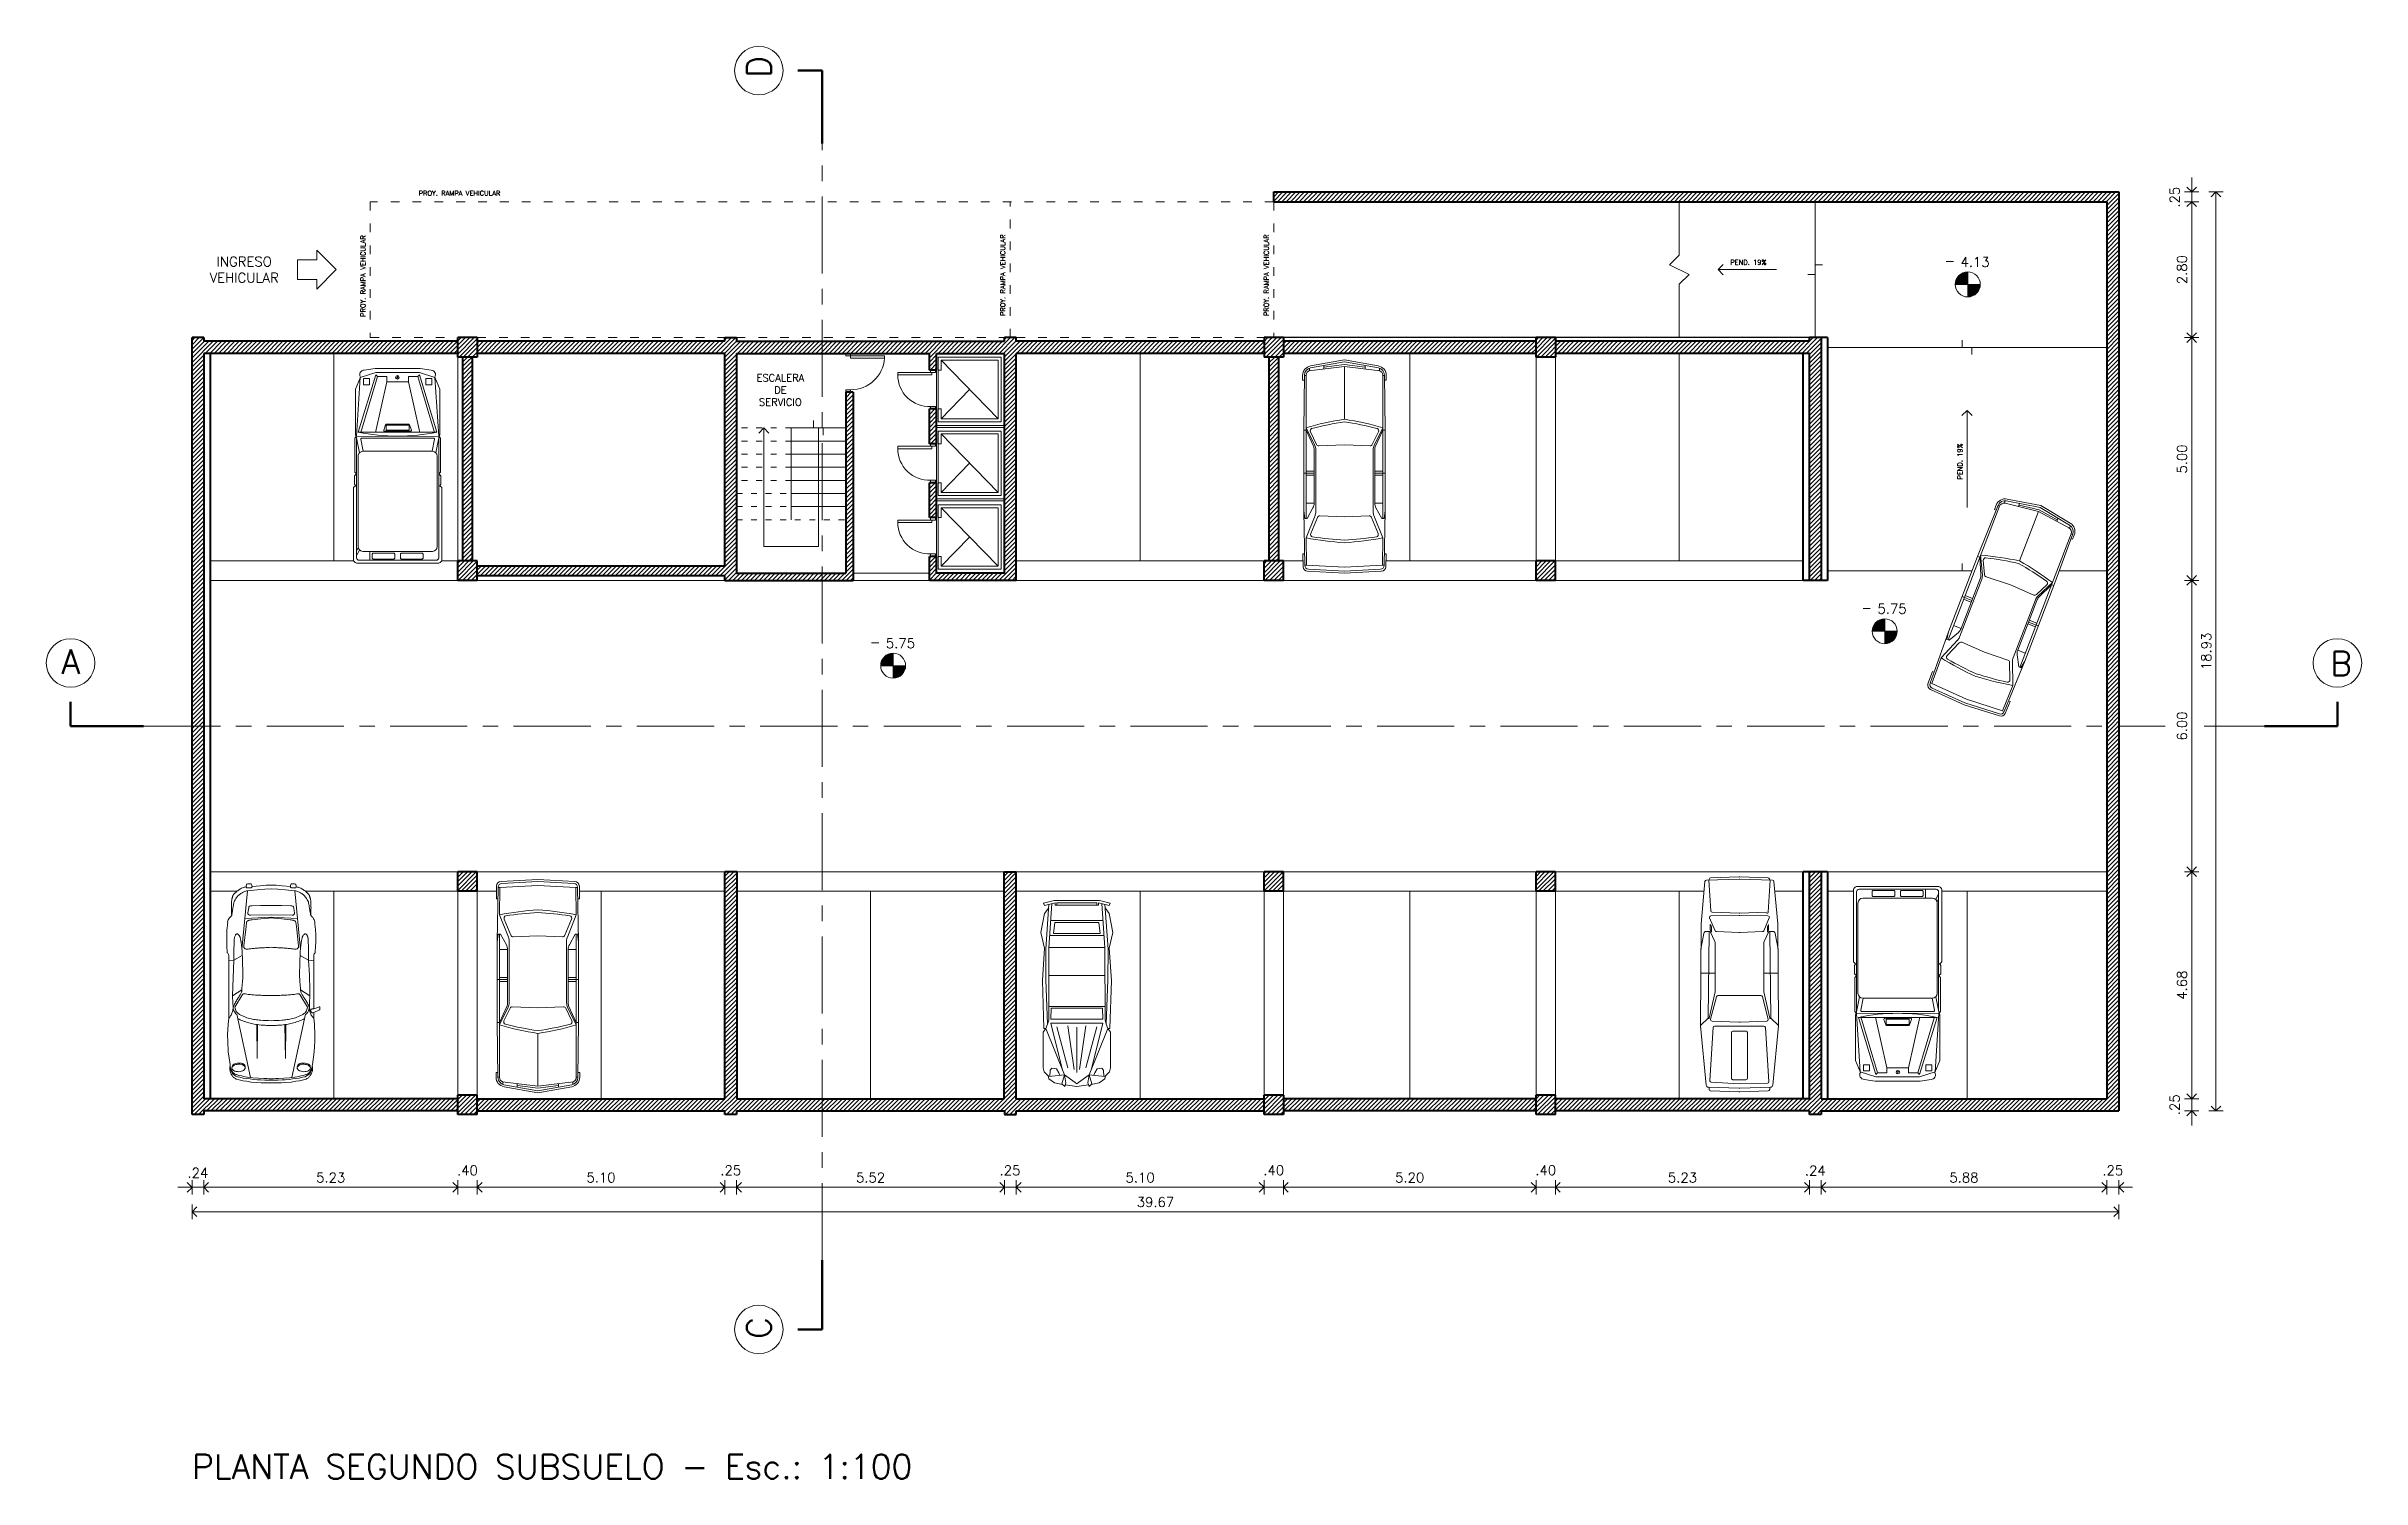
# Model space of a CAD drawing. Extents: x 1018 to 1366, y -109 to 186.
# Drawn here: x 1148.52 to 1196.19, y 55.78 to 85.28 of the extents above; entities that cross this region are included whole.
import ezdxf

# ---------------------------------------------------------------- set-up
doc = ezdxf.new("R2010")
doc.units = 0
doc.header["$LTSCALE"] = 0.5
doc.linetypes.add('ACAD_ISO03W100', pattern=[30, 12, -18])
doc.linetypes.add('CENTER', pattern=[50.8, 31.75, -6.35, 6.35, -6.35])
doc.layers.get('0').update_dxf_attribs({"linetype": 'CONTINUOUS'})
doc.layers.get('Defpoints').update_dxf_attribs({"linetype": 'CONTINUOUS'})
for name, color, linetype, lineweight in [('Acotaciones', 9, 'CONTINUOUS', 9), ('Carpintería', 55, 'CONTINUOUS', 20), ('Detalles .05', 243, 'CONTINUOUS', 5), ('Detalles 01', 8, 'CONTINUOUS', 9), ('Muros corte', 7, 'CONTINUOUS', 40), ('Pisos', 252, 'CONTINUOUS', 18), ('Proyección', 4, 'ACAD_ISO03W100', 18), ('Punta 01', 6, 'CONTINUOUS', 9), ('Punta 015', 64, 'CONTINUOUS', 13), ('Punta 02', 11, 'CONTINUOUS', 20), ('Punta 03', 171, 'CONTINUOUS', 30), ('Punta 05', 52, 'CONTINUOUS', 50), ('Tratamiento pisos', 251, 'CONTINUOUS', 9), ('Vehículos', 155, 'CONTINUOUS', 13), ('Vidrios', 147, 'CONTINUOUS', 13)]:
    doc.layers.add(name, color=color, linetype=linetype, lineweight=lineweight)
doc.styles.add('Texto 1 mm', font='simplex.shx', dxfattribs={"height": 0.1})
doc.styles.add('Texto 1.5 mm', font='simplex.shx', dxfattribs={"height": 0.15})
doc.styles.add('Texto 2 mm', font='simplex.shx', dxfattribs={"height": 0.2})
doc.styles.add('Texto 5 mm', font='simplex.shx', dxfattribs={"height": 0.5})
doc.dimstyles.new('Primera línea', dxfattribs={"dimscale": 0, "dimtxt": 0.2, "dimasz": 0.2, "dimexe": 0.15, "dimexo": 0, "dimgap": 0.1, "dimtad": 1, "dimzin": 4, "dimdsep": 46, "dimtxsty": 'Texto 2 mm', "dimblk": 'OPEN90', "dimcen": 2.5, "dimclrd": 256, "dimclre": 256, "dimclrt": 256, "dimadec": 0, "dimazin": 0, "dimtfac": 1, "dimtmove": 2, "dimatfit": 3, "dimldrblk": 'OPEN90', "dimfxl": 1, "dimtolj": 1, "dimtzin": 0, "dimlwd": -1, "dimlwe": -1, "dimarcsym": 0})
doc.dimstyles.new('Segunda línea', dxfattribs={"dimscale": 0, "dimtxt": 0.2, "dimasz": 0.2, "dimexe": 0.15, "dimexo": 0.5, "dimgap": 0.1, "dimtad": 1, "dimzin": 4, "dimdsep": 46, "dimtxsty": 'Texto 2 mm', "dimblk": 'OPEN90', "dimcen": 2.5, "dimclrd": 256, "dimclre": 256, "dimclrt": 256, "dimadec": 0, "dimazin": 0, "dimtfac": 1, "dimtmove": 2, "dimatfit": 3, "dimldrblk": 'OPEN90', "dimfxl": 1, "dimtolj": 1, "dimtzin": 0, "dimlwd": -1, "dimlwe": -1, "dimarcsym": 0})
pattern_1 = [(45, (60.67, 0), (-0.0449012806, 0.0449012806), [])]

msp = doc.modelspace()

# ---------------------------------------------------------------- texts
at = {"layer": 'Acotaciones', "char_height": 0.2, "attachment_point": 5, "rotation": 90, "style": 'Texto 2 mm'}
for insert in [(1192.336, 82.172), (1192.336, 63.48)]:
    msp.add_mtext('\\A1;.25', dxfattribs=dict(at, insert=insert))
at = {"layer": 'Acotaciones', "char_height": 0.2, "attachment_point": 5, "style": 'Texto 2 mm'}
for s, insert in [('\\A1;.24', (1151.636, 62.079)), ('\\A1;.40', (1157.186, 62.13)), ('.25', (1162.606, 62.131)), ('.25', (1168.355, 62.13)), ('\\A1;.40', (1173.786, 62.132)), ('\\A1;.40', (1179.386, 62.132)), ('\\A1;.24', (1184.936, 62.126)), ('\\A1;.25', (1191.061, 62.13))]:
    msp.add_mtext(s, dxfattribs=dict(at, insert=insert))
at = {"layer": 'Punta 01', "char_height": 0.1, "attachment_point": 1, "style": 'Texto 1 mm'}
for s, insert, width in [('PROY. RAMPA VEHICULAR', (1156.183, 82.304), 1.94432), ('PEND. 19%', (1183.188, 80.881), 0.8276)]:
    msp.add_mtext(s, dxfattribs=dict(at, insert=insert, width=width))
at = {"layer": 'Punta 01', "char_height": 0.1, "rotation": 90, "style": 'Texto 1 mm'}
for s, insert, width, attachment_point in [('PROY. RAMPA VEHICULAR', (1154.987, 79.708), 1.94432, 1), ('PROY. RAMPA VEHICULAR', (1168.158, 79.725), 1.94432, 1), ('PROY. RAMPA VEHICULAR', (1173.583, 79.725), 1.94432, 1), ('PEND. 19%', (1187.964, 76.358), 0.8276, 7)]:
    msp.add_mtext(s, dxfattribs=dict(at, insert=insert, width=width, attachment_point=attachment_point))
at = {"layer": 'Punta 015', "linetype": 'Continuous', "char_height": 0.2, "attachment_point": 5, "style": 'Texto 2 mm'}
for s, insert in [('4.13', (1188.226, 80.837)), ('5.75', (1186.516, 73.695)), ('5.75', (1166.101, 72.986))]:
    msp.add_mtext(s, dxfattribs=dict(at, insert=insert))
at = {"layer": 'Punta 015', "insert": (1163.629, 78.527), "char_height": 0.15, "width": 1.23789, "attachment_point": 2, "style": 'Texto 1.5 mm'}
msp.add_mtext('ESCALERA DE SERVICIO', dxfattribs=at)
at = {"layer": 'Punta 02', "insert": (1152.59, 80.946), "char_height": 0.2, "width": 1.4466, "attachment_point": 2, "style": 'Texto 2 mm'}
msp.add_mtext('INGRESO\\PVEHICULAR', dxfattribs=at)
at = {"layer": 'Punta 05', "char_height": 0.5, "width": 0.3999, "attachment_point": 7, "rotation": 90, "style": 'Texto 5 mm'}
for s, insert in [('D', (1163.437, 84.631)), ('C', (1163.437, 58.658))]:
    msp.add_mtext(s, dxfattribs=dict(at, insert=insert))
at = {"layer": 'Punta 05', "char_height": 0.5, "attachment_point": 1, "style": 'Texto 5 mm'}
for s, insert, width in [('A', (1148.83, 72.857), 0.39986), ('B', (1195.538, 72.819), 0.3999), ('PLANTA SEGUNDO SUBSUELO - Esc.: 1:100', (1151.517, 56.28), 17.24555)]:
    msp.add_mtext(s, dxfattribs=dict(at, insert=insert, width=width))

# ---------------------------------------------------------------- blocks, each defined once
blk = doc.blocks.new('3cv planta')
for p, q in [((-206.2, 25.9), (-109.9, 64.4)), ((-196.3, 29.9), (-99.1, 54.3)), ((-109.9, 64.4), (-100.7, 61.2)), ((-100.7, 61.2), (-92.5, 58.6)), ((-99.1, 54.3), (-99.1, 0)), ((-92.5, 58.6), (57.7, 58.4)), ((-90.7, 54.3), (-90.7, 0)), ((-90.7, 54.3), (-67.5, 53.6)), ((-67.5, 53.6), (-67.5, 0)), ((-64, 58.6), (-64, 0)), ((0, 58.5), (0, 0)), ((57.7, 58.4), (149.8, 52.1)), ((58.9, 58.3), (58.9, 0)), ((83.5, 56.6), (83.5, 0)), ((88, 48.5), (88, 0)), ((88, 48.5), (110.5, 45.8)), ((114.9, 54.4), (114.9, 0)), ((-227.3, 24.3), (-230.8, 0)), ((-227.3, -24.3), (-230.8, 0)), ((-225.3, 31.1), (-230.6, 25.3)), ((-230.6, 25.3), (-223.2, 23)), ((-206.2, 25.9), (-225.3, 31.1)), ((-223.2, 23), (-206.2, 25.9)), ((-201.5, 0), (-106.9, 0)), ((-195.4, 5.7), (-104.6, 18.8)), ((-192.1, 18.8), (-106.2, 41.5)), ((-99.1, -54.3), (-99.1, 0)), ((-90.7, -54.3), (-90.7, 0)), ((-67.5, -53.6), (-67.5, 0)), ((-64, -58.6), (-64, 0)), ((0, -58.5), (0, 0)), ((58.9, -58.3), (58.9, 0)), ((83.5, -56.6), (83.5, 0)), ((88, -48.5), (88, 0)), ((110.5, 45.8), (110.5, 0)), ((110.5, -45.8), (110.5, 0)), ((114.9, -54.4), (114.9, 0)), ((146.5, 41.5), (146.5, 0)), ((146.5, -41.5), (146.5, 0)), ((-230.6, -25.3), (-223.2, -23)), ((-225.3, -31.1), (-230.6, -25.3)), ((-206.2, -25.9), (-225.3, -31.1)), ((-223.2, -23), (-206.2, -25.9)), ((-206.2, -25.9), (-109.9, -64.4)), ((-196.3, -29.9), (-99.1, -54.3)), ((-195.4, -5.7), (-104.6, -18.8)), ((-192.1, -18.8), (-106.2, -41.5)), ((88, -48.5), (110.5, -45.8)), ((-109.9, -64.4), (-100.7, -61.2)), ((-100.7, -61.2), (-92.5, -58.6)), ((-92.5, -58.6), (57.7, -58.4)), ((-90.7, -54.3), (-67.5, -53.6)), ((57.7, -58.4), (149.8, -52.1))]:
    blk.add_line(p, q)
for points in [[(-208.7, 59.9), (-214.9, 58.5), (-223.3, 46.4), (-226.3, 30)], [(140.9, 58.6), (129.6, 67.3), (89.5, 75.1), (57.2, 67.5), (-10.2, 71.7), (-109.9, 68.5), (-109.9, 64.4), (-117.8, 70), (-191.5, 69.8), (-200.4, 68.2), (-210.1, 58.5), (-206.2, 25.9), (-222.1, 3.4), (-225, 0)], [(-209.8, 55.9), (-196.3, 55.2), (-192.2, 51.9), (-194, 42), (-202.1, 37.3), (-207.3, 35.4)], [(148.4, 58.1), (55.1, 64.8), (-8.9, 64.3), (-100.7, 61.2)], [(151.4, 0), (151.4, 41.5), (146.5, 41.5), (146.5, 45.1), (151.6, 45.1), (146.1, 67.3), (150.5, 69.4), (156.1, 47), (156.1, 0)], [(140.9, -58.6), (129.6, -67.3), (89.5, -75.1), (57.2, -67.5), (-10.2, -71.7), (-109.9, -68.5), (-109.9, -64.4), (-117.8, -70), (-191.5, -69.8), (-200.4, -68.2), (-210.1, -58.5), (-206.2, -25.9), (-222.1, -3.4), (-225, 0)], [(151.4, 0), (151.4, -41.5), (146.5, -41.5), (146.5, -45.1), (151.6, -45.1), (146.1, -67.3), (150.5, -69.4), (156.1, -47), (156.1, 0)], [(-208.7, -59.9), (-214.9, -58.5), (-223.3, -46.4), (-226.3, -30)], [(-209.8, -55.9), (-196.3, -55.2), (-192.2, -51.9), (-194, -42), (-202.1, -37.3), (-207.3, -35.4)], [(148.4, -58.1), (55.1, -64.8), (-8.9, -64.3), (-100.7, -61.2)]]:
    blk.add_lwpolyline(points)
blk = doc.blocks.new('A$C0C570FE1')
for p, q in [((0.125, 1.558), (0, 0.861)), ((0.167, 1.56), (0.044, 0.861)), ((0.225, 1.592), (0.136, 0.861)), ((0.171, 1.581), (0.224, 1.581)), ((1.446, 1.701), (0.312, 1.684)), ((0.321, 1.653), (0.321, 1.684)), ((0.321, 1.653), (3.268, 1.653)), ((0.416, 1.722), (0.324, 1.723)), ((0.416, 1.685), (0.416, 1.722)), ((1.398, 1.653), (1.764, 1.474)), ((3.11, 1.701), (1.446, 1.701)), ((1.446, 1.701), (1.446, 1.653)), ((1.446, 1.653), (1.776, 1.501)), ((1.744, 1.435), (1.481, 1.562)), ((1.852, 1.453), (3.134, 1.453)), ((1.855, 1.485), (2.953, 1.485)), ((2.293, 1.653), (2.293, 1.485)), ((2.333, 1.701), (2.333, 1.485)), ((2.373, 1.653), (2.373, 1.485)), ((2.953, 1.485), (2.953, 1.653)), ((3.049, 1.51), (3.268, 1.629)), ((4.234, 1.679), (3.11, 1.701)), ((3.268, 1.677), (3.11, 1.701)), ((3.208, 1.468), (3.668, 1.653)), ((3.245, 1.418), (3.577, 1.554)), ((3.268, 1.629), (3.268, 1.677)), ((3.668, 1.653), (4.23, 1.644)), ((3.993, 1.717), (3.993, 1.684)), ((4.262, 1.714), (3.993, 1.717)), ((4.23, 1.644), (4.23, 1.679)), ((4.23, 1.644), (4.272, 0.861)), ((4.313, 1.603), (4.355, 0.861)), ((4.395, 0.861), (4.353, 1.62)), ((0.152, 1.283), (0.093, 0.861)), ((0.119, 1.285), (0.188, 1.285)), ((1.75, 0.861), (1.773, 1.388)), ((3.236, 0.861), (3.214, 1.37)), ((0.125, 0.165), (0, 0.861)), ((0.167, 0.163), (0.044, 0.861)), ((0.152, 0.439), (0.093, 0.861)), ((0.136, 0.861), (1.224, 0.861)), ((0.225, 0.131), (0.136, 0.861)), ((1.75, 0.861), (1.773, 0.335)), ((3.236, 0.861), (3.214, 0.353)), ((4.23, 0.079), (4.272, 0.861)), ((4.313, 0.12), (4.355, 0.861)), ((4.395, 0.861), (4.353, 0.103)), ((0.119, 0.438), (0.188, 0.438)), ((0.171, 0.142), (0.224, 0.142)), ((1.446, 0.022), (0.312, 0.039)), ((0.321, 0.07), (3.268, 0.07)), ((0.321, 0.07), (0.321, 0.039)), ((0.416, 0.001), (0.324, 0)), ((0.416, 0.038), (0.416, 0.001)), ((1.398, 0.07), (1.764, 0.249)), ((1.446, 0.07), (1.776, 0.221)), ((1.446, 0.022), (1.446, 0.07)), ((3.11, 0.022), (1.446, 0.022)), ((1.744, 0.287), (1.481, 0.161)), ((1.852, 0.27), (3.134, 0.27)), ((1.855, 0.238), (2.953, 0.238)), ((2.293, 0.07), (2.293, 0.238)), ((2.333, 0.022), (2.333, 0.238)), ((2.373, 0.07), (2.373, 0.238)), ((2.953, 0.238), (2.953, 0.07)), ((3.049, 0.213), (3.268, 0.094)), ((3.268, 0.046), (3.11, 0.022)), ((4.234, 0.044), (3.11, 0.022)), ((3.208, 0.255), (3.668, 0.07)), ((3.245, 0.304), (3.577, 0.169)), ((3.268, 0.094), (3.268, 0.046)), ((3.668, 0.07), (4.23, 0.079)), ((3.993, 0.005), (3.993, 0.039)), ((4.262, 0.008), (3.993, 0.005)), ((4.23, 0.079), (4.23, 0.044))]:
    blk.add_line(p, q)
for centre, radius, start, end in [((0.322, 1.523), 0.2, 89.6059, 169.7934), ((0.315, 1.534), 0.15, 90.8772, 169.9992), ((0.321, 1.553), 0.1, 90, 173.024), ((7.846, -0.184), 6.705, 164.0955, 171.0276), ((7.876, -0.089), 6.664, 165.9376, 171.8019), ((1.459, 1.516), 0.05, 64.4236, 163.8009), ((1.723, 1.39), 0.05, 357.5478, 64.4236), ((1.852, 1.653), 0.2, 243.8694, 270), ((1.855, 1.685), 0.2, 246.7861, 270), ((2.953, 1.685), 0.2, 270, 298.6282), ((3.134, 1.653), 0.2, 270, 291.9752), ((3.596, 1.508), 0.05, 13.1488, 112.1811), ((-2.765, 0.542), 6.484, 2.8274, 8.6702), ((-2.714, 0.453), 6.494, 3.6062, 10.6501), ((4.233, 1.599), 0.08, 3.2191, 89.3245), ((4.253, 1.615), 0.1, 3.1608, 84.5613), ((3.264, 1.372), 0.05, 112.1811, 182.5243), ((7.846, 1.907), 6.705, 188.9724, 195.9045), ((7.876, 1.812), 6.664, 188.1981, 194.0624), ((-2.765, 1.181), 6.484, 351.3298, 357.1726), ((-2.714, 1.27), 6.494, 349.3499, 356.3938), ((0.322, 0.2), 0.2, 190.2066, 270.3941), ((0.315, 0.189), 0.15, 190.0008, 269.1228), ((0.321, 0.17), 0.1, 186.976, 270), ((1.459, 0.206), 0.05, 196.1991, 295.5764), ((1.723, 0.332), 0.05, 295.5764, 2.4522), ((1.852, 0.07), 0.2, 90, 116.1306), ((1.855, 0.038), 0.2, 90, 113.2139), ((2.953, 0.038), 0.2, 61.3718, 90), ((3.134, 0.07), 0.2, 68.0248, 90), ((3.264, 0.351), 0.05, 177.4757, 247.8189), ((3.596, 0.215), 0.05, 247.8189, 346.8512), ((4.233, 0.124), 0.08, 270.6755, 356.7809), ((4.253, 0.108), 0.1, 275.4387, 356.8392)]:
    blk.add_arc(centre, radius, start, end)
blk = doc.blocks.new('A$C30F00F99')
for p, q in [((0.065, 1.448), (0.065, 3.9)), ((1.704, 3.95), (0.115, 3.95)), ((1.754, 1.448), (1.754, 3.9)), ((0.093, 3.668), (0.093, 1.807)), ((1.626, 3.768), (0.193, 3.768)), ((1.726, 3.668), (1.726, 1.807)), ((0.122, 1.736), (0.054, 1.395)), ((0.198, 1.707), (0.152, 1.458)), ((1.647, 1.435), (0.172, 1.435)), ((1.626, 1.707), (0.193, 1.707)), ((1.621, 1.707), (1.667, 1.458)), ((1.697, 1.736), (1.765, 1.395)), ((1.765, 1.395), (0.056, 1.399)), ((0.495, 0.168), (0.152, 1.323)), ((1.144, 1.274), (0.676, 1.274)), ((0.676, 1.274), (0.676, 1.166)), ((0.676, 1.166), (1.144, 1.166)), ((1.134, 0.274), (1.367, 1.319)), ((1.144, 1.166), (1.144, 1.274)), ((1.326, 0.168), (1.669, 1.323)), ((1.72, 1.313), (1.36, 0.134)), ((0.33, 0.336), (0.205, 0.336)), ((0.205, 0.336), (0.205, 0.209)), ((0.205, 0.209), (0.33, 0.209)), ((0.33, 0.209), (0.33, 0.336)), ((1.134, 0.274), (0.687, 0.274)), ((0.915, 0.184), (0.885, 0.206)), ((0.915, 0.184), (0.944, 0.206)), ((0.915, 0.148), (0.915, 0.184)), ((1.134, 0.168), (1.134, 0.274)), ((1.326, 0.168), (1.134, 0.168)), ((1.36, 0.134), (1.326, 0.168)), ((1.489, 0.209), (1.489, 0.336)), ((1.489, 0.336), (1.614, 0.336)), ((1.614, 0.209), (1.489, 0.209)), ((1.614, 0.336), (1.614, 0.209))]:
    blk.add_line(p, q)
for points in [[(0, 3.918), (0, 2.454), (0.044, 2.417), (0.023, 2.383), (0.023, 2.211), (0.06, 2.172), (0.031, 2.135), (0.031, 1.436), (0.058, 1.402), (0.043, 1.368), (0.043, 0.425), (0.145, 0.177, 0.590762), (0.221, 0.036), (0.448, 0), (1.372, 0), (1.598, 0.036, 0.590762), (1.675, 0.177), (1.776, 0.425), (1.776, 1.368), (1.762, 1.402), (1.789, 1.436), (1.789, 2.135), (1.76, 2.172), (1.796, 2.211), (1.796, 2.383), (1.775, 2.417), (1.819, 2.454), (1.819, 3.918, 0.468554), (1.737, 4.009), (0.082, 4.009, 0.468554)], [(0.387, 3.906, -0.414214), (0.407, 3.926), (0.83, 3.926, -0.414214), (0.85, 3.906), (0.85, 3.823, -0.414214), (0.83, 3.803), (0.407, 3.803, -0.414214), (0.387, 3.823)], [(1.432, 3.906, 0.414214), (1.412, 3.926), (0.99, 3.926, 0.414214), (0.97, 3.906), (0.97, 3.823, 0.414214), (0.99, 3.803), (1.412, 3.803, 0.414214), (1.432, 3.823)], [(0.645, 1.295), (0.841, 1.295), (0.98, 1.295), (1.176, 1.295, -0.515671), (1.195, 1.269), (1.157, 1.159, -0.319548), (1.138, 1.145), (0.962, 1.145), (0.859, 1.145), (0.683, 1.145, -0.319548), (0.664, 1.159), (0.626, 1.269, -0.515671)]]:
    blk.add_lwpolyline(points, format="xyb", close=True)
for points in [[(1.485, 3.768), (1.485, 3.95)], [(1.695, 3.74), (1.754, 3.855)], [(1.754, 3.688), (1.754, 3.756), (1.723, 3.692)], [(1.754, 2.412), (1.775, 2.417)], [(0.064, 1.395), (0.141, 0.189), (0.461, 0.086)], [(0.101, 1.313), (0.461, 0.134), (0.495, 0.168), (0.687, 0.168), (0.687, 0.274), (0.454, 1.319)], [(1.72, 1.313), (0.101, 1.313)], [(1.757, 1.395), (1.68, 0.189), (1.36, 0.086)], [(1.36, 0.086), (0.461, 0.086)]]:
    blk.add_lwpolyline(points)
blk.add_lwpolyline([(1.72, 1.313, 0.103517), (0.101, 1.313, -1.887166)], format="xyb")
blk.add_circle((0.915, 0.184), 0.0367)
for centre, radius, start, end in [((0.115, 3.9), 0.05, 90, 180), ((1.704, 3.9), 0.05, 0, 90), ((0.193, 3.668), 0.1, 90, 180), ((1.626, 3.668), 0.1, 0, 90), ((0.193, 1.807), 0.1, 180, 270), ((0.172, 1.455), 0.02, 169.5085, 270), ((1.626, 1.807), 0.1, 270, 0), ((1.647, 1.455), 0.02, 270, 10.4915)]:
    blk.add_arc(centre, radius, start, end)
blk = doc.blocks.new('Porsche planta')
at = {"color": 0, "linetype": 'ByBlock'}
for p, q in [((-0.367, 2.06), (-0.634, 0.819)), ((0.448, 2.06), (0.714, 0.819)), ((-0.244, 1.02), (-0.238, 1.685)), ((-0.238, 1.685), (-0.226, 1.022)), ((0.318, 1.685), (0.306, 1.022)), ((0.325, 1.02), (0.318, 1.685)), ((-0.712, 0.602), (-0.715, 0.457)), ((-0.56, 0.423), (-0.553, 0.412)), ((-0.553, 0.412), (-0.546, 0.399)), ((-0.546, 0.399), (-0.542, 0.387)), ((0.627, 0.399), (0.622, 0.387)), ((0.633, 0.412), (0.627, 0.399)), ((0.64, 0.423), (0.633, 0.412)), ((-0.793, -0.232), (-0.689, -0.241)), ((-0.689, -0.241), (-0.691, -0.27)), ((-0.691, -0.27), (-0.691, -0.34)), ((-0.691, -0.34), (-0.691, -0.418)), ((-0.691, -0.418), (-0.69, -0.488)), ((0.608, -0.335), (0.77, -0.241)), ((0.874, -0.232), (0.77, -0.241)), ((-0.69, -0.488), (-0.688, -0.525)), ((-0.688, -0.525), (-0.687, -0.588)), ((-0.687, -0.588), (-0.685, -0.625)), ((-0.685, -0.625), (-0.684, -0.66)), ((-0.533, -0.454), (-0.423, -1.604)), ((0.614, -0.454), (0.504, -1.604)), ((-0.475, -1.061), (0.04, -1.086)), ((-0.343, -1.311), (-0.17, -1.314)), ((-0.17, -1.314), (0.04, -1.315)), ((0.556, -1.061), (0.04, -1.086)), ((0.25, -1.314), (0.04, -1.315)), ((0.423, -1.311), (0.25, -1.314)), ((-0.355, -1.663), (-0.424, -1.66)), ((-0.335, -1.689), (-0.178, -1.704)), ((-0.178, -1.704), (-0.057, -1.712)), ((-0.057, -1.712), (0.04, -1.716)), ((0.137, -1.712), (0.04, -1.716)), ((0.258, -1.704), (0.137, -1.712)), ((0.416, -1.689), (0.258, -1.704))]:
    blk.add_line(p, q, dxfattribs=at)
for points in [[(-0.723, 1.939, 0.060199), (-0.74, 1.911, -0.020357), (-0.751, 1.891, 0.074057), (-0.753, 1.885, -0.057112), (-0.757, 1.874), (-0.759, 1.863), (-0.762, 1.852), (-0.763, 1.844), (-0.765, 1.829), (-0.767, 1.801), (-0.802, 1.554), (-0.813, 1.345), (-0.815, 1.228), (-0.807, 1.01), (-0.793, 0.896), (-0.793, 0.782), (-0.909, 0.731, 0.26651), (-0.916, 0.715, -0.046048), (-0.916, 0.683, 0.585653), (-0.903, 0.674, -0.041042), (-0.873, 0.685), (-0.793, 0.709, -0.003206), (-0.764, 0.715, 0.023233), (-0.743, 0.719, 0.172254), (-0.738, 0.722, 0.089292), (-0.732, 0.736, 0.191515), (-0.733, 0.751, 0.050928), (-0.756, 0.785, 0.355547), (-0.765, 0.791, 0.091991), (-0.793, 0.782)], [(-0.472, 1.858), (-0.471, 1.855), (-0.47, 1.843), (-0.473, 1.83), (-0.479, 1.818), (-0.492, 1.805, -0.053048), (-0.51, 1.793, -0.035612), (-0.529, 1.785), (-0.55, 1.779), (-0.576, 1.775), (-0.602, 1.775), (-0.628, 1.777), (-0.653, 1.783), (-0.673, 1.79, -0.035612), (-0.692, 1.8, -0.053048), (-0.709, 1.813), (-0.721, 1.827), (-0.727, 1.84), (-0.728, 1.853), (-0.726, 1.863)], [(0.84, 1.863), (0.837, 1.874, -0.057112), (0.834, 1.885, 0.074057), (0.831, 1.891, -0.020357), (0.82, 1.911, 0.060199), (0.803, 1.939, 0.09981), (0.772, 1.975, 0.075944), (0.72, 2.003), (0.676, 2.02), (0.619, 2.029), (0.585, 2.036), (0.549, 2.043), (0.502, 2.05), (0.448, 2.057), (0.399, 2.064), (0.287, 2.073), (0.184, 2.079), (0.129, 2.081), (0.079, 2.084), (0.04, 2.082), (0.001, 2.084), (-0.049, 2.081), (-0.103, 2.079), (-0.207, 2.073), (-0.319, 2.064), (-0.367, 2.057), (-0.422, 2.05), (-0.469, 2.043), (-0.504, 2.036), (-0.538, 2.029), (-0.596, 2.02), (-0.64, 2.003, 0.075944), (-0.692, 1.975, 0.09981), (-0.723, 1.939)], [(0.552, 1.858), (0.551, 1.855), (0.55, 1.843), (0.553, 1.83), (0.56, 1.818), (0.572, 1.805, 0.053048), (0.59, 1.793, 0.035612), (0.61, 1.785), (0.63, 1.779), (0.656, 1.775), (0.682, 1.775), (0.708, 1.777), (0.734, 1.783), (0.754, 1.79, 0.035612), (0.773, 1.8, 0.053048), (0.79, 1.813), (0.801, 1.827), (0.807, 1.84), (0.809, 1.853), (0.807, 1.863)], [(0.84, 1.863), (0.842, 1.852), (0.844, 1.844), (0.845, 1.829), (0.847, 1.801), (0.883, 1.554), (0.893, 1.345), (0.895, 1.228), (0.887, 1.01), (0.874, 0.896, 0.015833), (0.854, 0.874, 0.030735), (0.835, 0.849, 0.067689), (0.803, 0.782, 0.069337), (0.789, 0.706, 0.000298), (0.788, 0.685, -0.01679), (0.749, 0.601)], [(0.695, 0.904, 0.013324), (0.597, 0.948, 0.030992), (0.479, 0.988, 0.024048), (0.374, 1.011, 0.017481), (0.24, 1.029, 0.017092), (0.134, 1.036, 0.000555), (0.04, 1.038, 0.000555), (-0.054, 1.036, 0.017092), (-0.16, 1.029, 0.017481), (-0.294, 1.011, 0.024048), (-0.399, 0.988, 0.030992), (-0.516, 0.948, 0.013324), (-0.615, 0.904)], [(-0.793, 0.709), (-0.793, -0.331, -0.158952), (-0.804, -0.369, -0.068562), (-0.822, -0.388), (-0.825, -0.434), (-0.828, -0.486), (-0.83, -0.532), (-0.832, -0.575), (-0.832, -0.621), (-0.832, -0.741), (-0.827, -0.846, 0.032511), (-0.819, -0.912, -0.05701), (-0.814, -0.996, 0.118188), (-0.802, -1.033, 0.074794), (-0.78, -1.07, 0.019366), (-0.76, -1.093, 0.012762), (-0.734, -1.118)], [(0.744, 0.793, 0.029294), (0.756, 0.777, -0.097394), (0.77, 0.752, 0.041228), (0.779, 0.729, -0.039917), (0.788, 0.685, 0.041416), (0.792, 0.602), (0.796, 0.457), (0.614, 0.337, -0.024218), (0.605, 0.191, 0.024289), (0.597, 0.061, 0.015269), (0.599, -0.092, -0.014699), (0.602, -0.219, 0.031825), (0.608, -0.335, -0.000324), (0.609, -0.361, -0.013538), (0.61, -0.385, 0.027693), (0.611, -0.41, -0.020103), (0.612, -0.434, 0.035852), (0.614, -0.461, -0.036864), (0.616, -0.485, 0.046721), (0.619, -0.508, -0.050458), (0.621, -0.525, 0.063348), (0.623, -0.545, -0.041553), (0.627, -0.567, 0.014238), (0.629, -0.588, 0.004738), (0.632, -0.606, 0.001859), (0.636, -0.629, -0.0009), (0.639, -0.646, 0.029058), (0.644, -0.669, -0.030721), (0.648, -0.687, 0.078523), (0.652, -0.699, -0.025161), (0.659, -0.715, 0.118417), (0.667, -0.726), (0.688, -0.749), (0.696, -0.756, 0.264692), (0.708, -0.758, 0.113633), (0.723, -0.754, 0.059206), (0.733, -0.746, 0.087323), (0.743, -0.733, 0.022677), (0.753, -0.71, 0.067037), (0.761, -0.683, -0.009818), (0.764, -0.66), (0.765, -0.625), (0.767, -0.588), (0.768, -0.525), (0.77, -0.488), (0.771, -0.418), (0.771, -0.34), (0.771, -0.27), (0.77, -0.241), (0.796, 0.457)], [(0.874, 0.896), (0.874, -0.331, 0.158952), (0.885, -0.369, 0.068562), (0.902, -0.388), (0.905, -0.434), (0.908, -0.486), (0.91, -0.532), (0.913, -0.575), (0.913, -0.621), (0.913, -0.741), (0.907, -0.846, -0.032511), (0.9, -0.912, 0.05701), (0.894, -0.996, -0.118188), (0.882, -1.033, -0.074794), (0.86, -1.07, -0.019366), (0.84, -1.093, -0.012762), (0.814, -1.118)], [(-0.352, -1.663, -0.41835), (-0.335, -1.689, -0.021212), (-0.345, -1.726, -0.388855), (-0.369, -1.742, -0.080664), (-0.436, -1.735, -0.158156), (-0.445, -1.721, -0.068495), (-0.449, -1.678, -0.055667), (-0.523, -1.662, 0.029493), (-0.543, -1.653, -0.055911), (-0.576, -1.635, 0.000971), (-0.59, -1.625, -0.016357), (-0.609, -1.611, 0.0165), (-0.625, -1.6, -0.063106), (-0.656, -1.572, 0.002692), (-0.663, -1.565, -0.016731), (-0.672, -1.557, -0.001315), (-0.679, -1.549, -0.020474), (-0.69, -1.536, -0.060237), (-0.704, -1.519, -0.066468), (-0.713, -1.497, 0.010072), (-0.718, -1.482, -0.006697), (-0.723, -1.466, -0.014302), (-0.727, -1.453, -0.015553), (-0.731, -1.436, -0.017917), (-0.734, -1.412, -0.012643), (-0.737, -1.384, -0.001214), (-0.74, -1.317, 0.044294), (-0.74, -1.286, -0.044294), (-0.74, -1.248, 0.027399), (-0.739, -1.207, -0.023961), (-0.738, -1.169, -0.002142), (-0.734, -1.118, 0.010764), (-0.72, -1.207, -0.005676), (-0.712, -1.25, 0.003101), (-0.701, -1.317, 0.004206), (-0.693, -1.364, 0.007198), (-0.688, -1.388, 0.025171), (-0.668, -1.429, 0.026671), (-0.652, -1.454, 0.084163), (-0.597, -1.517, 0.015423), (-0.544, -1.559, 0.088732), (-0.493, -1.583), (-0.458, -1.596, 0.099756), (-0.423, -1.604), (-0.238, -1.623), (-0.087, -1.634), (0.04, -1.64), (0.168, -1.634), (0.318, -1.623), (0.504, -1.604, 0.099756), (0.539, -1.596), (0.574, -1.583, 0.088732), (0.624, -1.559, 0.015423), (0.678, -1.517, 0.084163), (0.732, -1.454, 0.026671), (0.748, -1.429, 0.025171), (0.768, -1.388, 0.007198), (0.773, -1.364, 0.004206), (0.782, -1.317, 0.003101), (0.793, -1.25, -0.005676), (0.8, -1.207, 0.010764), (0.814, -1.118, -0.002142), (0.818, -1.169, -0.023961), (0.819, -1.207, 0.027399), (0.821, -1.248, -0.044294), (0.821, -1.286, 0.044294), (0.821, -1.317, -0.001214), (0.817, -1.384, -0.012643), (0.815, -1.412, -0.017917), (0.811, -1.436, -0.015553), (0.807, -1.453, -0.014302), (0.804, -1.466, -0.006697), (0.799, -1.482, 0.010072), (0.794, -1.497, -0.066468), (0.784, -1.519, -0.060237), (0.771, -1.536, -0.020474), (0.759, -1.549, -0.001315), (0.752, -1.557, -0.016731), (0.743, -1.565, 0.002692), (0.736, -1.572, -0.063106), (0.705, -1.6, 0.0165), (0.689, -1.611, -0.016357), (0.671, -1.625, 0.000971), (0.656, -1.635, -0.055911), (0.623, -1.653, 0.029493), (0.604, -1.662, -0.055667), (0.53, -1.678, 0.358934), (0.505, -1.66), (0.435, -1.663)], [(0.482, -1.272), (0.494, -1.203, 0.037582), (0.496, -1.152, 0.027766), (0.485, -1.137, 0.272793), (0.448, -1.125), (0.04, -1.135), (-0.368, -1.125, 0.272793), (-0.404, -1.137, 0.027766), (-0.416, -1.152, 0.037582), (-0.413, -1.203), (-0.402, -1.272)]]:
    blk.add_lwpolyline(points, format="xyb", dxfattribs=at)
for points in [[(-0.442, 2.079), (-0.375, 2.088), (-0.313, 2.095), (-0.235, 2.102), (-0.173, 2.107), (-0.087, 2.112), (-0.018, 2.112), (0.04, 2.112), (0.098, 2.112), (0.168, 2.112), (0.253, 2.107), (0.315, 2.102), (0.393, 2.095), (0.455, 2.088), (0.523, 2.079), (0.588, 2.069), (0.655, 2.055), (0.704, 2.046, -0.076061), (0.766, 2.008), (0.79, 1.984), (0.813, 1.954), (0.826, 1.928), (0.83, 1.922), (0.832, 1.915), (0.836, 1.907), (0.838, 1.899), (0.84, 1.891, 0.024992), (0.843, 1.879, -0.055838), (0.846, 1.863, -0.037237), (0.846, 1.826, 0.010303), (0.85, 1.882, 0.069994), (0.847, 1.925, 0.094971), (0.824, 1.991), (0.806, 2.02, 0.128179), (0.769, 2.062), (0.756, 2.071), (0.741, 2.081), (0.725, 2.091), (0.67, 2.107), (0.595, 2.121), (0.526, 2.132), (0.43, 2.147), (0.328, 2.157), (0.24, 2.16), (0.04, 2.16), (-0.159, 2.16), (-0.248, 2.157), (-0.35, 2.147), (-0.445, 2.132), (-0.515, 2.121), (-0.59, 2.107), (-0.644, 2.091), (-0.661, 2.081), (-0.675, 2.071), (-0.689, 2.062, 0.128179), (-0.725, 2.02), (-0.743, 1.991, 0.094971), (-0.767, 1.925, 0.069994), (-0.77, 1.882, 0.010303), (-0.765, 1.826, -0.037237), (-0.765, 1.863, -0.055838), (-0.762, 1.879, 0.024992), (-0.759, 1.891), (-0.757, 1.899), (-0.756, 1.907), (-0.752, 1.915), (-0.75, 1.922), (-0.746, 1.928), (-0.733, 1.954), (-0.709, 1.984), (-0.686, 2.008), (-0.65, 2.029), (-0.624, 2.046), (-0.575, 2.055), (-0.507, 2.069)], [(-0.596, 1.945), (-0.57, 1.942), (-0.545, 1.937), (-0.525, 1.93, -0.035612), (-0.506, 1.92, -0.053048), (-0.486, 1.905), (-0.476, 1.891), (-0.471, 1.879), (-0.47, 1.867), (-0.473, 1.854), (-0.479, 1.842), (-0.492, 1.828, -0.053048), (-0.51, 1.816, -0.035612), (-0.529, 1.808), (-0.55, 1.803), (-0.576, 1.799), (-0.602, 1.798), (-0.628, 1.801), (-0.653, 1.806), (-0.673, 1.813, -0.035612), (-0.692, 1.823, -0.053048), (-0.709, 1.836), (-0.721, 1.851), (-0.727, 1.864), (-0.728, 1.876), (-0.726, 1.889), (-0.719, 1.901), (-0.706, 1.915, -0.053048), (-0.688, 1.927, -0.035612), (-0.669, 1.935), (-0.648, 1.941), (-0.623, 1.944)], [(0.677, 1.945), (0.651, 1.942), (0.625, 1.937), (0.605, 1.93, 0.035612), (0.586, 1.92, 0.053048), (0.567, 1.905), (0.556, 1.891), (0.551, 1.879), (0.55, 1.867), (0.553, 1.854), (0.56, 1.842), (0.572, 1.828, 0.053048), (0.59, 1.816, 0.035612), (0.61, 1.808), (0.63, 1.803), (0.656, 1.799), (0.682, 1.798), (0.708, 1.801), (0.734, 1.806), (0.754, 1.813, 0.035612), (0.773, 1.823, 0.053048), (0.79, 1.836), (0.801, 1.851), (0.807, 1.864), (0.809, 1.876), (0.806, 1.889), (0.799, 1.901), (0.787, 1.915, 0.053048), (0.769, 1.927, 0.035612), (0.749, 1.935), (0.729, 1.941), (0.703, 1.944)], [(0.04, 0.944, 0.014918), (-0.171, 0.935, 0.019606), (-0.272, 0.923, 0.021498), (-0.38, 0.902, 0.041408), (-0.493, 0.864, 0.010479), (-0.555, 0.836, 0.054559), (-0.605, 0.804, 0.068511), (-0.639, 0.77, 0.099189), (-0.658, 0.728, -0.026704), (-0.672, 0.68), (-0.524, 0.429, 0.323311), (-0.49, 0.415, -0.03065), (-0.385, 0.431, 0.001086), (-0.298, 0.439, -0.019868), (-0.178, 0.446, 0.009294), (-0.083, 0.449, -0.022865), (0.04, 0.45, -0.022865), (0.163, 0.449, 0.009294), (0.259, 0.446, -0.019868), (0.379, 0.439, 0.001086), (0.465, 0.431, -0.03065), (0.571, 0.415, 0.323311), (0.604, 0.429), (0.753, 0.68, -0.026704), (0.738, 0.728, 0.099189), (0.719, 0.77, 0.068511), (0.686, 0.804, 0.054559), (0.635, 0.836, 0.010479), (0.573, 0.864, 0.041408), (0.46, 0.902, 0.021498), (0.352, 0.923, 0.019606), (0.252, 0.935, 0.014918)], [(-0.524, 0.191, -0.024218), (-0.533, 0.337), (-0.715, 0.457), (-0.716, 0.242), (-0.713, 0.162), (-0.71, 0.059), (-0.704, -0.054), (-0.697, -0.142), (-0.689, -0.241), (-0.528, -0.335, 0.031825), (-0.522, -0.219, -0.014699), (-0.519, -0.092, 0.015269), (-0.516, 0.061, 0.024289)], [(0.246, -1.055), (0.414, -1.035, 0.019104), (0.433, -1.032, -0.009159), (0.473, -1.026, 0.031826), (0.48, -1.023, 0.052632), (0.501, -1.012, 0.171331), (0.524, -0.981), (0.534, -0.904), (0.577, -0.526, -0.029797), (0.577, -0.502, 0.188975), (0.571, -0.486, 0.041781), (0.559, -0.473, 0.056578), (0.544, -0.463, 0.157073), (0.515, -0.457, 0.002681), (0.473, -0.463, -0.012314), (0.437, -0.468, -0.004904), (0.352, -0.475, 0.00764), (0.311, -0.479, -0.019123), (0.237, -0.483), (0.172, -0.486, -0.025492), (0.119, -0.492), (0.073, -0.494), (0.04, -0.497), (0.007, -0.494), (-0.039, -0.492, -0.025492), (-0.092, -0.486), (-0.156, -0.483, -0.019123), (-0.23, -0.479, 0.00764), (-0.271, -0.475, -0.004904), (-0.357, -0.468, -0.012314), (-0.393, -0.463, 0.002681), (-0.435, -0.457, 0.157073), (-0.464, -0.463, 0.056578), (-0.478, -0.473, 0.041781), (-0.491, -0.486, 0.188975), (-0.496, -0.502, -0.029797), (-0.496, -0.526), (-0.454, -0.904), (-0.443, -0.981, 0.171331), (-0.42, -1.012, 0.052632), (-0.399, -1.023, 0.031826), (-0.393, -1.026, -0.009159), (-0.353, -1.032, 0.019104), (-0.334, -1.035), (-0.166, -1.055), (-0.01, -1.069), (0.04, -1.073), (0.09, -1.069)]]:
    blk.add_lwpolyline(points, format="xyb", close=True, dxfattribs=at)
blk.add_lwpolyline([(-0.616, -0.756), (-0.612, -0.753), (-0.607, -0.749), (-0.596, -0.738), (-0.586, -0.726)], dxfattribs=at)
for centre, radius, start, end in [((-1.131, 0.568), 0.47, 40.5275, 44.1558), ((-0.966, 0.71), 0.253, 33.4859, 40.5275), ((-0.984, 0.697), 0.275, 17.9964, 33.4859), ((-0.989, 0.696), 0.28, 2.131, 17.9964), ((-1.21, 0.667), 0.502, 352.5762, 2.0626), ((-18.218, 0.055), 17.521, 2.0626, 2.131), ((-0.431, 0.65), 0.279, 163.6276, 172.7711), ((0.563, 1.235), 1.385, 203.3787, 207.2263), ((-0.832, 0.797), 0.15, 332.9033, 342.3468), ((-0.619, 0.729), 0.0744, 140.0959, 162.3468), ((-0.806, 0.886), 0.17, 320.0959, 326.8077), ((0.513, 1.209), 1.329, 207.2263, 209.0933), ((-0.601, 0.752), 0.0754, 115.9432, 146.8077), ((-0.507, 0.642), 0.161, 209.0933, 214.6808), ((-0.829, 0.419), 0.23, 27.8614, 34.6808), ((-1.526, -0.102), 1.099, 31.0996, 34.9133), ((-0.353, 0.606), 0.272, 211.0996, 216.2314), ((0.433, 0.606), 0.272, 323.7686, 328.9004), ((1.607, -0.102), 1.099, 145.0867, 148.9004), ((0.909, 0.419), 0.23, 145.3192, 152.1386), ((0.681, 0.752), 0.0754, 33.1923, 64.0568), ((0.587, 0.642), 0.161, 325.3192, 330.9067), ((-0.433, 1.209), 1.329, 330.9067, 332.7737), ((-0.651, 0.387), 0.0984, 21.5884, 36.2314), ((-0.598, 0.364), 0.0608, 8.4392, 22.9476), ((-1.14, 0.283), 0.609, 5.0177, 8.4392), ((1.22, 0.283), 0.609, 171.5608, 174.9823), ((0.678, 0.364), 0.0608, 157.0524, 171.5608), ((0.732, 0.387), 0.0984, 143.7686, 158.4116), ((-0.722, -0.431), 0.191, 350.7998, 359.013), ((-0.231, -0.439), 0.3, 174.4063, 179.013), ((-0.751, -0.388), 0.222, 354.4063, 0.7515), ((19.312, -1.175), 19.858, 177.5748, 177.6491), ((-0.071, -0.379), 0.458, 177.6491, 180.7515), ((-1.277, -0.76), 0.602, 7.3007, 9.5508), ((-0.576, -0.67), 0.105, 187.3007, 202.6414), ((-0.423, -0.611), 0.269, 201.7563, 206.9526), ((-0.62, -0.711), 0.0482, 206.9526, 226.9149), ((-0.615, -0.706), 0.0546, 226.9149, 240.4682), ((-0.625, -0.723), 0.0354, 240.4682, 266.3996), ((-0.623, -0.747), 0.0114, 251.3135, 310.6165), ((-0.605, -0.705), 0.0286, 311.7225, 338.7359), ((-0.414, -0.779), 0.177, 152.9707, 158.7359), ((-0.606, -0.681), 0.0394, 332.9707, 350.93), ((-0.414, -0.712), 0.155, 163.8915, 170.93), ((-0.758, -0.613), 0.202, 343.8915, 350.5494), ((4.018, -1.407), 4.639, 170.3432, 170.5494), ((-3.634, -0.105), 3.123, 350.3432, 350.7692), ((-1.507, -0.451), 0.968, 350.7692, 351.8551), ((-0.92, -0.535), 0.375, 351.8551, 355.1179), ((-0.41, -0.579), 0.137, 165.6001, 175.1179), ((-0.617, -0.525), 0.0772, 345.6001, 0.099), ((-0.453, -0.525), 0.0869, 168.5447, 180.099), ((-0.658, -0.484), 0.122, 348.5447, 359.2446), ((-0.373, -0.487), 0.163, 170.7998, 179.2446), ((-0.34, -1.264), 0.0618, 188.998, 220.6463), ((-0.355, -1.243), 0.0692, 242.6671, 279.926), ((0.435, -1.243), 0.0692, 260.074, 297.3329), ((0.42, -1.264), 0.0618, 319.3537, 351.002), ((-0.426, -1.684), 0.0245, 87.2489, 166.2281), ((0.437, -1.685), 0.0218, 101.5186, 192.3266), ((0.846, -1.595), 0.441, 192.3266, 197.1873), ((0.446, -1.72), 0.0214, 194.1804, 279.1757), ((0.462, -1.532), 0.209, 266.4607, 284.9076), ((0.499, -1.714), 0.0266, 309.8164, 345.7652), ((0.373, -1.682), 0.157, 345.7652, 1.4386)]:
    blk.add_arc(centre, radius, start, end, dxfattribs=at)
blk = doc.blocks.new('R12 planta')
for p, q in [((-2.417, 0.032), (-2.398, 0.616)), ((-2.325, 0.646), (-2.368, 0.646)), ((-2.345, 0.031), (-2.325, 0.659)), ((-1.058, 0.826), (-2.28, 0.709)), ((-2.217, 0.604), (-2.254, 0.025)), ((-2.187, 0.634), (-1.097, 0.563)), ((-1.068, -0.483), (-1.068, 0.533)), ((1.041, 0.813), (-1.055, 0.826)), ((-0.901, 0.668), (-1.053, 0.826)), ((-0.96, 0.587), (-0.986, 0.036)), ((-0.924, 0.616), (-0.459, 0.494)), ((-0.903, 0.648), (-0.362, 0.523)), ((0.876, 0.646), (-0.901, 0.668)), ((-0.36, 0.523), (0.635, 0.523)), ((0.027, 0.523), (0.027, 0.819)), ((0.843, 0.758), (0.52, 0.816)), ((0.678, 0.532), (0.88, 0.627)), ((0.861, 0.034), (0.88, 0.497)), ((0.912, 0.619), (0.873, 0.598)), ((0.951, 0.598), (0.873, 0.598)), ((0.884, 0.646), (0.884, 0.709)), ((0.898, 0.524), (1.165, 0.637)), ((0.926, 0.623), (1.028, 0.623)), ((1.028, 0.623), (0.989, 0.601)), ((1.915, 0.732), (1.043, 0.812)), ((1.206, 0.609), (1.215, 0.027)), ((1.279, 0.584), (1.263, 0.031)), ((1.307, 0.614), (1.942, 0.655)), ((1.942, 0.702), (1.963, 0.031)), ((1.99, 0.616), (2.008, 0.031)), ((-2.417, 0.013), (-2.398, -0.571)), ((-2.345, 0.013), (-2.325, -0.615)), ((-2.241, -0.554), (-2.254, 0.025)), ((-2.169, 0.157), (-2.169, -0.112)), ((-2.139, 0.187), (-1.198, 0.187)), ((-1.168, 0.157), (-1.168, -0.112)), ((-0.96, -0.542), (-0.986, 0.008)), ((-0.435, 0.464), (-0.432, 0.024)), ((-0.435, -0.42), (-0.432, 0.02)), ((0.861, 0.01), (0.88, -0.452)), ((1.206, -0.565), (1.215, 0.018)), ((1.279, -0.539), (1.263, 0.014)), ((1.942, -0.658), (1.963, 0.013)), ((1.99, -0.571), (2.008, 0.013)), ((-2.139, -0.142), (-1.198, -0.142)), ((-0.924, -0.572), (-0.459, -0.449)), ((-2.325, -0.601), (-2.368, -0.601)), ((-1.058, -0.782), (-2.28, -0.665)), ((-2.211, -0.584), (-1.097, -0.513)), ((1.041, -0.768), (-1.055, -0.782)), ((-0.901, -0.624), (-1.053, -0.782)), ((-0.903, -0.604), (-0.362, -0.479)), ((0.876, -0.601), (-0.901, -0.624)), ((-0.36, -0.478), (0.635, -0.478)), ((0.027, -0.478), (0.027, -0.775)), ((0.843, -0.714), (0.52, -0.772)), ((0.678, -0.488), (0.88, -0.582)), ((0.912, -0.575), (0.873, -0.553)), ((0.951, -0.553), (0.873, -0.553)), ((0.884, -0.601), (0.884, -0.665)), ((0.898, -0.48), (1.165, -0.592)), ((0.926, -0.578), (1.028, -0.578)), ((1.028, -0.578), (0.989, -0.557)), ((1.915, -0.688), (1.043, -0.768)), ((1.282, -0.569), (1.942, -0.611))]:
    blk.add_line(p, q)
for centre, radius, start, end in [((-2.368, 0.616), 0.03, 90, 180), ((-2.275, 0.659), 0.05, 95.4727, 180), ((-2.187, 0.604), 0.03, 90, 180), ((-1.098, 0.533), 0.03, 0, 86.3747), ((-1.056, 0.796), 0.03, 89.6203, 95.4727), ((-0.93, 0.587), 0.03, 78.6827, 180), ((-0.901, 0.658), 0.01, 90, 258.9881), ((-0.465, 0.464), 0.03, 0, 78.6827), ((-0.357, 0.553), 0.03, 258.9881, 270), ((-0.36, 0.533), 0.01, 256.9832, 270), ((0.635, 0.623), 0.1, 270, 295.0315), ((0.834, 0.709), 0.05, 0, 79.9012), ((0.876, 0.636), 0.01, 295.0315, 90), ((0.91, 0.497), 0.03, 112.8473, 180), ((0.926, 0.593), 0.03, 90, 117.7651), ((0.952, 0.802), 0.204, 269.9335, 280.5642), ((1.04, 0.783), 0.03, 84.7226, 89.6203), ((1.176, 0.609), 0.03, 0, 112.8473), ((1.309, 0.584), 0.03, 93.6171, 180), ((1.912, 0.702), 0.03, 0, 84.7226), ((1.944, 0.596), 0.0501, 23.6099, 92.4957), ((-2.117, 0.022), 0.3, 178.1825, 181.8175), ((-2.045, 0.022), 0.3, 178.2216, 181.7784), ((-2.139, 0.157), 0.03, 90, 180), ((-1.198, 0.157), 0.03, 0, 90), ((-0.686, 0.022), 0.3, 177.2761, 182.7239), ((-0.732, 0.022), 0.3, 359.5958, 0.4042), ((1.161, 0.022), 0.3, 177.6755, 182.3245), ((0.915, 0.022), 0.3, 359.1475, 0.8525), ((1.563, 0.022), 0.3, 178.3902, 181.6098), ((1.663, 0.022), 0.3, 358.2407, 1.7593), ((1.708, 0.022), 0.3, 358.2407, 1.7593), ((-2.139, -0.112), 0.03, 180, 270), ((-1.198, -0.112), 0.03, 270, 0), ((-0.465, -0.42), 0.03, 281.3173, 0), ((0.91, -0.452), 0.03, 180, 247.1527), ((-2.368, -0.571), 0.03, 180, 270), ((-2.275, -0.615), 0.05, 180, 264.5273), ((-2.211, -0.554), 0.03, 180, 270), ((-1.098, -0.483), 0.03, 273.6253, 0), ((-1.056, -0.752), 0.03, 264.5273, 270.3797), ((-0.93, -0.542), 0.03, 180, 281.3173), ((-0.901, -0.614), 0.01, 101.0119, 270), ((-0.357, -0.508), 0.03, 90, 101.0119), ((-0.36, -0.488), 0.01, 90, 103.0168), ((0.635, -0.578), 0.1, 64.9685, 90), ((0.834, -0.665), 0.05, 280.0988, 0), ((0.876, -0.591), 0.01, 270, 64.9685), ((0.926, -0.548), 0.03, 242.2349, 270), ((0.952, -0.757), 0.204, 79.4358, 90.0665), ((1.04, -0.738), 0.03, 270.3797, 275.2774), ((1.176, -0.565), 0.03, 247.1527, 0), ((1.283, -0.539), 0.03, 180, 266.3829), ((1.912, -0.658), 0.03, 275.2774, 0), ((1.944, -0.551), 0.0501, 267.5043, 336.3901)]:
    blk.add_arc(centre, radius, start, end)
blk = doc.blocks.new('_Open90')
at = {"color": 0, "linetype": 'ByBlock', "lineweight": -2}
for p, q in [((0, 0), (-1, 0)), ((-0.5, 0.5), (0, 0)), ((0, 0), (-0.5, -0.5))]:
    blk.add_line(p, q, dxfattribs=at)
blk = doc.blocks.new('*D17')
at = {"layer": 'Acotaciones', "transparency": 16777216}
for p, q in [((1151.756, 61.93), (1151.756, 61.631)), ((1156.786, 61.781), (1151.956, 61.781)), ((1156.986, 61.93), (1156.986, 61.631))]:
    blk.add_line(p, q, dxfattribs=at)
at = {"layer": 'Defpoints', "color": 0, "transparency": 16777216}
for p in [(1151.756, 61.93), (1151.756, 61.781), (1156.986, 61.93)]:
    blk.add_point(p, dxfattribs=at)
at = {"layer": 'Acotaciones', "transparency": 16777216, "xscale": 0.2, "yscale": 0.2, "zscale": 0.2, "rotation": 180}
blk.add_blockref('_Open90', (1151.756, 61.781), dxfattribs=at)
at = {"layer": 'Acotaciones', "transparency": 16777216, "xscale": 0.2, "yscale": 0.2, "zscale": 0.2}
blk.add_blockref('_Open90', (1156.986, 61.781), dxfattribs=at)
at = {"layer": 'Acotaciones', "transparency": 16777216, "insert": (1154.371, 61.981), "char_height": 0.2, "attachment_point": 5, "style": 'Texto 2 mm'}
blk.add_mtext('\\A1;5.23', dxfattribs=at)
blk = doc.blocks.new('*D18')
at = {"layer": 'Acotaciones', "transparency": 16777216}
for p, q in [((1157.386, 61.93), (1157.386, 61.631)), ((1157.586, 61.781), (1162.286, 61.781)), ((1162.486, 61.93), (1162.486, 61.631))]:
    blk.add_line(p, q, dxfattribs=at)
at = {"layer": 'Defpoints', "color": 0, "transparency": 16777216}
for p in [(1157.386, 61.93), (1162.486, 61.93), (1162.486, 61.781)]:
    blk.add_point(p, dxfattribs=at)
at = {"layer": 'Acotaciones', "transparency": 16777216, "xscale": 0.2, "yscale": 0.2, "zscale": 0.2, "rotation": 180}
blk.add_blockref('_Open90', (1157.386, 61.781), dxfattribs=at)
at = {"layer": 'Acotaciones', "transparency": 16777216, "xscale": 0.2, "yscale": 0.2, "zscale": 0.2}
blk.add_blockref('_Open90', (1162.486, 61.781), dxfattribs=at)
at = {"layer": 'Acotaciones', "transparency": 16777216, "insert": (1159.936, 61.981), "char_height": 0.2, "attachment_point": 5, "style": 'Texto 2 mm'}
blk.add_mtext('\\A1;5.10', dxfattribs=at)
blk = doc.blocks.new('*D19')
at = {"layer": 'Acotaciones', "transparency": 16777216}
for p, q in [((1162.726, 61.93), (1162.726, 61.631)), ((1162.926, 61.781), (1168.046, 61.781)), ((1168.246, 61.93), (1168.246, 61.631))]:
    blk.add_line(p, q, dxfattribs=at)
at = {"layer": 'Defpoints', "color": 0, "transparency": 16777216}
for p in [(1162.726, 61.93), (1168.246, 61.93), (1168.246, 61.781)]:
    blk.add_point(p, dxfattribs=at)
at = {"layer": 'Acotaciones', "transparency": 16777216, "xscale": 0.2, "yscale": 0.2, "zscale": 0.2, "rotation": 180}
blk.add_blockref('_Open90', (1162.726, 61.781), dxfattribs=at)
at = {"layer": 'Acotaciones', "transparency": 16777216, "xscale": 0.2, "yscale": 0.2, "zscale": 0.2}
blk.add_blockref('_Open90', (1168.246, 61.781), dxfattribs=at)
at = {"layer": 'Acotaciones', "transparency": 16777216, "insert": (1165.486, 61.981), "char_height": 0.2, "attachment_point": 5, "style": 'Texto 2 mm'}
blk.add_mtext('\\A1;5.52', dxfattribs=at)
blk = doc.blocks.new('*D20')
at = {"layer": 'Acotaciones', "transparency": 16777216}
for p, q in [((1168.486, 61.93), (1168.486, 61.631)), ((1168.686, 61.781), (1173.386, 61.781)), ((1173.586, 61.93), (1173.586, 61.631))]:
    blk.add_line(p, q, dxfattribs=at)
at = {"layer": 'Defpoints', "color": 0, "transparency": 16777216}
for p in [(1168.486, 61.93), (1173.586, 61.93), (1173.586, 61.781)]:
    blk.add_point(p, dxfattribs=at)
at = {"layer": 'Acotaciones', "transparency": 16777216, "xscale": 0.2, "yscale": 0.2, "zscale": 0.2, "rotation": 180}
blk.add_blockref('_Open90', (1168.486, 61.781), dxfattribs=at)
at = {"layer": 'Acotaciones', "transparency": 16777216, "xscale": 0.2, "yscale": 0.2, "zscale": 0.2}
blk.add_blockref('_Open90', (1173.586, 61.781), dxfattribs=at)
at = {"layer": 'Acotaciones', "transparency": 16777216, "insert": (1171.036, 61.981), "char_height": 0.2, "attachment_point": 5, "style": 'Texto 2 mm'}
blk.add_mtext('\\A1;5.10', dxfattribs=at)
blk = doc.blocks.new('*D21')
at = {"layer": 'Acotaciones', "transparency": 16777216}
for p, q in [((1173.986, 61.93), (1173.986, 61.631)), ((1174.186, 61.781), (1178.986, 61.781)), ((1179.186, 61.93), (1179.186, 61.631))]:
    blk.add_line(p, q, dxfattribs=at)
at = {"layer": 'Defpoints', "color": 0, "transparency": 16777216}
for p in [(1173.986, 61.93), (1179.186, 61.93), (1179.186, 61.781)]:
    blk.add_point(p, dxfattribs=at)
at = {"layer": 'Acotaciones', "transparency": 16777216, "xscale": 0.2, "yscale": 0.2, "zscale": 0.2, "rotation": 180}
blk.add_blockref('_Open90', (1173.986, 61.781), dxfattribs=at)
at = {"layer": 'Acotaciones', "transparency": 16777216, "xscale": 0.2, "yscale": 0.2, "zscale": 0.2}
blk.add_blockref('_Open90', (1179.186, 61.781), dxfattribs=at)
at = {"layer": 'Acotaciones', "transparency": 16777216, "insert": (1176.586, 61.981), "char_height": 0.2, "attachment_point": 5, "style": 'Texto 2 mm'}
blk.add_mtext('\\A1;5.20', dxfattribs=at)
blk = doc.blocks.new('*D22')
at = {"layer": 'Acotaciones', "transparency": 16777216}
for p, q in [((1179.586, 61.93), (1179.586, 61.631)), ((1179.786, 61.781), (1184.616, 61.781)), ((1184.816, 61.93), (1184.816, 61.631))]:
    blk.add_line(p, q, dxfattribs=at)
at = {"layer": 'Defpoints', "color": 0, "transparency": 16777216}
for p in [(1179.586, 61.93), (1184.816, 61.93), (1184.816, 61.781)]:
    blk.add_point(p, dxfattribs=at)
at = {"layer": 'Acotaciones', "transparency": 16777216, "xscale": 0.2, "yscale": 0.2, "zscale": 0.2, "rotation": 180}
blk.add_blockref('_Open90', (1179.586, 61.781), dxfattribs=at)
at = {"layer": 'Acotaciones', "transparency": 16777216, "xscale": 0.2, "yscale": 0.2, "zscale": 0.2}
blk.add_blockref('_Open90', (1184.816, 61.781), dxfattribs=at)
at = {"layer": 'Acotaciones', "transparency": 16777216, "insert": (1182.201, 61.981), "char_height": 0.2, "attachment_point": 5, "style": 'Texto 2 mm'}
blk.add_mtext('\\A1;5.23', dxfattribs=at)
blk = doc.blocks.new('*D23')
at = {"layer": 'Acotaciones', "transparency": 16777216}
for p, q in [((1185.056, 61.93), (1185.056, 61.631)), ((1190.736, 61.781), (1185.256, 61.781)), ((1190.936, 61.93), (1190.936, 61.631))]:
    blk.add_line(p, q, dxfattribs=at)
at = {"layer": 'Defpoints', "color": 0, "transparency": 16777216}
for p in [(1185.056, 61.93), (1185.056, 61.781), (1190.936, 61.93)]:
    blk.add_point(p, dxfattribs=at)
at = {"layer": 'Acotaciones', "transparency": 16777216, "xscale": 0.2, "yscale": 0.2, "zscale": 0.2, "rotation": 180}
blk.add_blockref('_Open90', (1185.056, 61.781), dxfattribs=at)
at = {"layer": 'Acotaciones', "transparency": 16777216, "xscale": 0.2, "yscale": 0.2, "zscale": 0.2}
blk.add_blockref('_Open90', (1190.936, 61.781), dxfattribs=at)
at = {"layer": 'Acotaciones', "transparency": 16777216, "insert": (1187.996, 61.981), "char_height": 0.2, "attachment_point": 5, "style": 'Texto 2 mm'}
blk.add_mtext('\\A1;5.88', dxfattribs=at)
blk = doc.blocks.new('*D24')
at = {"layer": 'Acotaciones', "transparency": 16777216}
for p, q in [((1151.516, 61.43), (1151.516, 61.127)), ((1151.716, 61.277), (1190.986, 61.277)), ((1191.186, 61.43), (1191.186, 61.127))]:
    blk.add_line(p, q, dxfattribs=at)
at = {"layer": 'Defpoints', "color": 0, "transparency": 16777216}
for p in [(1151.516, 61.93), (1191.186, 61.93), (1191.186, 61.277)]:
    blk.add_point(p, dxfattribs=at)
at = {"layer": 'Acotaciones', "transparency": 16777216, "xscale": 0.2, "yscale": 0.2, "zscale": 0.2, "rotation": 180}
blk.add_blockref('_Open90', (1151.516, 61.277), dxfattribs=at)
at = {"layer": 'Acotaciones', "transparency": 16777216, "xscale": 0.2, "yscale": 0.2, "zscale": 0.2}
blk.add_blockref('_Open90', (1191.186, 61.277), dxfattribs=at)
at = {"layer": 'Acotaciones', "transparency": 16777216, "insert": (1171.351, 61.477), "char_height": 0.2, "attachment_point": 5, "style": 'Texto 2 mm'}
blk.add_mtext('\\A1;39.67', dxfattribs=at)
blk = doc.blocks.new('*D33')
at = {"layer": 'Acotaciones', "transparency": 16777216}
for p, q in [((1192.536, 68.28), (1192.836, 68.28)), ((1192.686, 63.805), (1192.686, 68.08)), ((1192.536, 63.605), (1192.836, 63.605))]:
    blk.add_line(p, q, dxfattribs=at)
at = {"layer": 'Defpoints', "color": 0, "transparency": 16777216}
for p in [(1192.536, 68.28), (1192.686, 68.28), (1192.536, 63.605)]:
    blk.add_point(p, dxfattribs=at)
at = {"layer": 'Acotaciones', "transparency": 16777216, "xscale": 0.2, "yscale": 0.2, "zscale": 0.2}
for p, rotation in [((1192.686, 68.28), 90), ((1192.686, 63.605), 270)]:
    blk.add_blockref('_Open90', p, dxfattribs=dict(at, rotation=rotation))
at = {"layer": 'Acotaciones', "transparency": 16777216, "insert": (1192.486, 65.943), "char_height": 0.2, "attachment_point": 5, "rotation": 90, "style": 'Texto 2 mm'}
blk.add_mtext('\\A1;4.68', dxfattribs=at)
blk = doc.blocks.new('*D34')
at = {"layer": 'Acotaciones', "transparency": 16777216}
for p, q in [((1192.536, 74.28), (1192.836, 74.28)), ((1192.686, 68.48), (1192.686, 74.08)), ((1192.536, 68.28), (1192.836, 68.28))]:
    blk.add_line(p, q, dxfattribs=at)
at = {"layer": 'Defpoints', "color": 0, "transparency": 16777216}
for p in [(1192.536, 74.28), (1192.686, 74.28), (1192.536, 68.28)]:
    blk.add_point(p, dxfattribs=at)
at = {"layer": 'Acotaciones', "transparency": 16777216, "xscale": 0.2, "yscale": 0.2, "zscale": 0.2}
for p, rotation in [((1192.686, 74.28), 90), ((1192.686, 68.28), 270)]:
    blk.add_blockref('_Open90', p, dxfattribs=dict(at, rotation=rotation))
at = {"layer": 'Acotaciones', "transparency": 16777216, "insert": (1192.486, 71.28), "char_height": 0.2, "attachment_point": 5, "rotation": 90, "style": 'Texto 2 mm'}
blk.add_mtext('\\A1;6.00', dxfattribs=at)
blk = doc.blocks.new('*D35')
at = {"layer": 'Acotaciones', "transparency": 16777216}
for p, q in [((1192.536, 79.28), (1192.836, 79.28)), ((1192.686, 74.48), (1192.686, 79.08)), ((1192.536, 74.28), (1192.836, 74.28))]:
    blk.add_line(p, q, dxfattribs=at)
at = {"layer": 'Defpoints', "color": 0, "transparency": 16777216}
for p in [(1192.536, 79.28), (1192.686, 79.28), (1192.536, 74.28)]:
    blk.add_point(p, dxfattribs=at)
at = {"layer": 'Acotaciones', "transparency": 16777216, "xscale": 0.2, "yscale": 0.2, "zscale": 0.2}
for p, rotation in [((1192.686, 79.28), 90), ((1192.686, 74.28), 270)]:
    blk.add_blockref('_Open90', p, dxfattribs=dict(at, rotation=rotation))
at = {"layer": 'Acotaciones', "transparency": 16777216, "insert": (1192.486, 76.78), "char_height": 0.2, "attachment_point": 5, "rotation": 90, "style": 'Texto 2 mm'}
blk.add_mtext('\\A1;5.00', dxfattribs=at)
blk = doc.blocks.new('*D36')
at = {"layer": 'Acotaciones', "transparency": 16777216}
for p, q in [((1192.536, 82.08), (1192.836, 82.08)), ((1192.686, 79.48), (1192.686, 81.88)), ((1192.536, 79.28), (1192.836, 79.28))]:
    blk.add_line(p, q, dxfattribs=at)
at = {"layer": 'Defpoints', "color": 0, "transparency": 16777216}
for p in [(1192.536, 82.08), (1192.686, 82.08), (1192.536, 79.28)]:
    blk.add_point(p, dxfattribs=at)
at = {"layer": 'Acotaciones', "transparency": 16777216, "xscale": 0.2, "yscale": 0.2, "zscale": 0.2}
for p, rotation in [((1192.686, 82.08), 90), ((1192.686, 79.28), 270)]:
    blk.add_blockref('_Open90', p, dxfattribs=dict(at, rotation=rotation))
at = {"layer": 'Acotaciones', "transparency": 16777216, "insert": (1192.486, 80.68), "char_height": 0.2, "attachment_point": 5, "rotation": 90, "style": 'Texto 2 mm'}
blk.add_mtext('\\A1;2.80', dxfattribs=at)
blk = doc.blocks.new('*D37')
at = {"layer": 'Acotaciones', "transparency": 16777216}
for p, q in [((1193.036, 82.28), (1193.336, 82.28)), ((1193.186, 82.08), (1193.186, 63.555)), ((1193.036, 63.355), (1193.336, 63.355))]:
    blk.add_line(p, q, dxfattribs=at)
at = {"layer": 'Defpoints', "color": 0, "transparency": 16777216}
for p in [(1192.536, 82.28), (1192.536, 63.355), (1193.186, 63.355)]:
    blk.add_point(p, dxfattribs=at)
at = {"layer": 'Acotaciones', "transparency": 16777216, "xscale": 0.2, "yscale": 0.2, "zscale": 0.2}
for p, rotation in [((1193.186, 82.28), 90), ((1193.186, 63.355), 270)]:
    blk.add_blockref('_Open90', p, dxfattribs=dict(at, rotation=rotation))
at = {"layer": 'Acotaciones', "transparency": 16777216, "insert": (1192.986, 72.818), "char_height": 0.2, "attachment_point": 5, "rotation": 90, "style": 'Texto 2 mm'}
blk.add_mtext('\\A1;18.93', dxfattribs=at)

# ---------------------------------------------------------------- dimensions: what is measured, and where the dimension line sits
at = {"layer": 'Acotaciones'}
for base, p1, p2, dimstyle, picture, middle in [((1192.686, 82.08), (1192.536, 79.28), (1192.536, 82.08), 'Primera línea', '*D36', (1192.486, 80.68)), ((1193.185636055, 63.355114911), (1192.535636055, 82.280114911), (1192.535636055, 63.355114911), 'Segunda línea', '*D37', (1192.985636055, 72.817614911)), ((1192.686, 79.28), (1192.536, 74.28), (1192.536, 79.28), 'Primera línea', '*D35', (1192.486, 76.78)), ((1192.686, 74.28), (1192.536, 68.28), (1192.536, 74.28), 'Primera línea', '*D34', (1192.486, 71.28)), ((1192.685636055, 68.280114911), (1192.535636055, 63.605114911), (1192.535636055, 68.280114911), 'Primera línea', '*D33', (1192.485636055, 65.942614911))]:
    dim = msp.add_linear_dim(base=base, p1=p1, p2=p2, angle=90, dimstyle=dimstyle, override={"dimscale": 1}, dxfattribs=at)
    dim.commit()
    dim.dimension.update_dxf_attribs({"geometry": picture, "text_midpoint": middle})
for base, p1, p2, dimstyle, picture, middle in [((1151.756, 61.781), (1156.986, 61.93), (1151.756, 61.93), 'Primera línea', '*D17', (1154.371, 61.981)), ((1162.486, 61.781), (1157.386, 61.93), (1162.486, 61.93), 'Primera línea', '*D18', (1159.936, 61.981)), ((1168.246, 61.781), (1162.726, 61.93), (1168.246, 61.93), 'Primera línea', '*D19', (1165.486, 61.981)), ((1173.586, 61.781), (1168.486, 61.93), (1173.586, 61.93), 'Primera línea', '*D20', (1171.036, 61.981)), ((1179.186, 61.781), (1173.986, 61.93), (1179.186, 61.93), 'Primera línea', '*D21', (1176.586, 61.981)), ((1184.816, 61.781), (1179.586, 61.93), (1184.816, 61.93), 'Primera línea', '*D22', (1182.201, 61.981)), ((1185.056, 61.781), (1190.936, 61.93), (1185.056, 61.93), 'Primera línea', '*D23', (1187.996, 61.981)), ((1191.186, 61.277), (1151.516, 61.93), (1191.186, 61.93), 'Segunda línea', '*D24', (1171.351, 61.477))]:
    dim = msp.add_linear_dim(base=base, p1=p1, p2=p2, dimstyle=dimstyle, override={"dimscale": 1}, dxfattribs=at)
    dim.commit()
    dim.dimension.update_dxf_attribs({"geometry": picture, "text_midpoint": middle})

# ---------------------------------------------------------------- hatches: boundary and pattern name
at = {"layer": 'Detalles 01'}
h = msp.add_hatch(dxfattribs=at)
h.set_pattern_fill('ANSI31,_O', color=256, scale=0.02)
h.set_pattern_definition(pattern_1)
h.paths.add_polyline_path([(1182.136, 82.28), (1173.786, 82.28), (1173.786, 82.08), (1182.136, 82.08)])
h = msp.add_hatch(dxfattribs=at)
h.set_pattern_fill('ANSI31,_O', color=256, scale=0.02)
h.set_pattern_definition(pattern_1)
h.paths.add_polyline_path([(1191.186, 82.28), (1182.136, 82.28), (1182.136, 82.08), (1190.936, 82.08), (1190.936, 71.28), (1191.186, 71.28)])
h = msp.add_hatch(dxfattribs=at)
h.set_pattern_fill('ANSI31,_O', color=256, scale=0.02)
h.set_pattern_definition(pattern_1)
h.paths.add_polyline_path([(1156.986, 79.28), (1156.986, 78.88), (1157.386, 78.88), (1157.386, 79.28)])
h.paths.add_polyline_path([(1157.386, 74.28), (1157.386, 74.68), (1156.986, 74.68), (1156.986, 74.28)])
h.paths.add_polyline_path([(1157.286, 78.88), (1157.086, 78.88), (1157.086, 74.68), (1157.286, 74.68)])
h.paths.add_polyline_path([(1156.986, 78.955), (1156.986, 79.205), (1151.756, 79.205), (1151.756, 79.28), (1151.516, 79.28), (1151.516, 71.28), (1151.756, 71.28), (1151.756, 78.955)])
h = msp.add_hatch(dxfattribs=at)
h.set_pattern_fill('ANSI31,_O', color=256, scale=0.02)
h.set_pattern_definition(pattern_1)
h.paths.add_polyline_path([(1157.386, 79.205), (1157.386, 78.955), (1162.486, 78.955), (1162.486, 74.58), (1157.386, 74.58), (1157.386, 74.38), (1162.486, 74.38), (1162.486, 74.28), (1164.486, 74.28), (1164.486, 74.43), (1162.726, 74.43), (1162.726, 78.955), (1164.486, 78.955), (1164.486, 79.205), (1162.726, 79.205), (1162.726, 79.28), (1162.486, 79.28), (1162.486, 79.205)])
h.paths.add_polyline_path([(1165.126, 74.28), (1165.126, 78.155), (1164.976, 78.155), (1164.976, 74.43), (1164.486, 74.43), (1164.486, 74.28)])
h.paths.add_polyline_path([(1166.696, 77.093), (1166.846, 77.093), (1166.846, 77.811), (1166.696, 77.811)], flags=17)
h.paths.add_polyline_path([(1166.696, 75.574), (1166.846, 75.574), (1166.846, 76.293), (1166.696, 76.293)], flags=17)
h.paths.add_polyline_path([(1168.246, 78.955), (1168.246, 74.43), (1166.846, 74.43), (1166.846, 74.774), (1166.696, 74.774), (1166.696, 74.28), (1168.486, 74.28), (1168.486, 78.955), (1173.586, 78.955), (1173.586, 79.205), (1168.486, 79.205), (1168.486, 79.28), (1168.246, 79.28), (1168.246, 79.205), (1164.486, 79.205), (1164.486, 78.955), (1166.696, 78.955), (1166.696, 78.611), (1166.846, 78.611), (1166.846, 78.955)])
h = msp.add_hatch(dxfattribs=at)
h.set_pattern_fill('ANSI31,_O', color=256, scale=0.02)
h.set_pattern_definition(pattern_1)
h.paths.add_polyline_path([(1173.986, 79.28), (1173.586, 79.28), (1173.586, 78.88), (1173.986, 78.88)])
h = msp.add_hatch(dxfattribs=at)
h.set_pattern_fill('ANSI31,_O', color=256, scale=0.02)
h.set_pattern_definition(pattern_1)
h.paths.add_polyline_path([(1179.186, 79.205), (1173.986, 79.205), (1173.986, 78.955), (1179.186, 78.955)])
h.paths.add_polyline_path([(1173.986, 74.68), (1173.586, 74.68), (1173.586, 74.28), (1173.986, 74.28)])
h = msp.add_hatch(dxfattribs=at)
h.set_pattern_fill('ANSI31,_O', color=256, scale=0.02)
h.set_pattern_definition(pattern_1)
h.paths.add_polyline_path([(1185.056, 79.28), (1184.816, 79.28), (1184.816, 79.205), (1179.586, 79.205), (1179.586, 78.955), (1184.816, 78.955), (1184.816, 74.28), (1185.056, 74.28)])
h.paths.add_polyline_path([(1179.186, 78.88), (1179.586, 78.88), (1179.586, 79.28), (1179.186, 79.28)])
h.paths.add_polyline_path([(1179.186, 74.68), (1179.186, 74.28), (1179.586, 74.28), (1179.586, 74.68)])
h = msp.add_hatch(dxfattribs=at)
h.set_pattern_fill('ANSI31,_O', color=256, scale=0.02)
h.set_pattern_definition(pattern_1)
h.paths.add_polyline_path([(1173.886, 78.88), (1173.686, 78.88), (1173.686, 74.68), (1173.886, 74.68)])
h = msp.add_hatch(dxfattribs=at)
h.set_pattern_fill('ANSI31,_O', color=256, scale=0.02)
h.set_pattern_definition(pattern_1)
h.paths.add_polyline_path([(1151.756, 71.28), (1151.516, 71.28), (1151.516, 63.28), (1151.756, 63.28), (1151.756, 63.355), (1156.986, 63.355), (1156.986, 63.605), (1151.756, 63.605)])
h.paths.add_polyline_path([(1156.986, 67.88), (1157.386, 67.88), (1157.386, 68.28), (1156.986, 68.28)])
h.paths.add_polyline_path([(1157.386, 63.28), (1157.386, 63.68), (1156.986, 63.68), (1156.986, 63.28)])
h.paths.add_polyline_path([(1157.386, 63.605), (1157.386, 63.355), (1162.486, 63.355), (1162.486, 63.28), (1162.726, 63.28), (1162.726, 63.355), (1164.486, 63.355), (1164.486, 63.605), (1162.736, 63.605), (1162.736, 68.28), (1162.486, 68.28), (1162.486, 63.605)])
h = msp.add_hatch(dxfattribs=at)
h.set_pattern_fill('ANSI31,_O', color=256, scale=0.02)
h.set_pattern_definition(pattern_1)
h.paths.add_polyline_path([(1179.586, 63.605), (1179.586, 63.355), (1184.816, 63.355), (1184.816, 63.28), (1185.056, 63.28), (1185.056, 63.355), (1191.186, 63.355), (1191.186, 71.28), (1190.936, 71.28), (1190.936, 63.605), (1185.056, 63.605), (1185.056, 68.28), (1184.816, 68.28), (1184.816, 63.605)])
h = msp.add_hatch(dxfattribs=at)
h.set_pattern_fill('ANSI31,_O', color=256, scale=0.02)
h.set_pattern_definition(pattern_1)
h.paths.add_polyline_path([(1168.486, 63.355), (1173.586, 63.355), (1173.586, 63.605), (1168.486, 63.605), (1168.486, 68.28), (1168.236, 68.28), (1168.236, 63.605), (1164.486, 63.605), (1164.486, 63.355), (1168.246, 63.355), (1168.246, 63.28), (1168.486, 63.28)])
h.paths.add_polyline_path([(1173.586, 63.68), (1173.586, 63.28), (1173.986, 63.28), (1173.986, 63.68)])
h.paths.add_polyline_path([(1173.986, 68.28), (1173.586, 68.28), (1173.586, 67.88), (1173.986, 67.88)])
h.paths.add_polyline_path([(1179.186, 63.355), (1179.186, 63.605), (1173.986, 63.605), (1173.986, 63.355)])
h.paths.add_polyline_path([(1179.586, 63.68), (1179.186, 63.68), (1179.186, 63.28), (1179.586, 63.28)])
h.paths.add_polyline_path([(1179.586, 68.28), (1179.186, 68.28), (1179.186, 67.88), (1179.586, 67.88)])
at = {"layer": 'Vidrios', "linetype": 'Continuous'}
h = msp.add_hatch(color=256, dxfattribs=at)
h.paths.add_polyline_path([(1188.076, 80.631, 0.414214), (1187.82, 80.375), (1188.076, 80.375)])
h.paths.add_polyline_path([(1188.333, 80.375), (1188.076, 80.375), (1188.076, 80.118, 0.414214)])
h = msp.add_hatch(color=256, dxfattribs=at)
h.paths.add_polyline_path([(1186.366, 73.489, 0.414214), (1186.109, 73.232), (1186.366, 73.232)])
h.paths.add_polyline_path([(1186.622, 73.232), (1186.366, 73.232), (1186.366, 72.976, 0.414214)])
h = msp.add_hatch(color=256, dxfattribs=at)
h.paths.add_polyline_path([(1165.951, 72.78, 0.414214), (1165.695, 72.524), (1165.951, 72.524)])
h.paths.add_polyline_path([(1166.208, 72.524), (1165.951, 72.524), (1165.951, 72.267, 0.414214)])

# ---------------------------------------------------------------- linework, layer by layer
at = {"layer": 'Acotaciones'}
for p, q in [((1192.686, 82.58), (1192.686, 82.28)), ((1192.536, 82.28), (1192.836, 82.28)), ((1192.686, 82.28), (1192.586, 82.38)), ((1192.786, 82.38), (1192.686, 82.28)), ((1192.686, 82.08), (1192.686, 82.28)), ((1192.536, 63.605), (1192.836, 63.605)), ((1192.686, 63.355), (1192.686, 63.605)), ((1192.536, 63.355), (1192.836, 63.355)), ((1192.586, 63.255), (1192.686, 63.355)), ((1192.686, 63.355), (1192.786, 63.255)), ((1192.686, 63.355), (1192.686, 63.055)), ((1151.223, 61.781), (1151.756, 61.781)), ((1151.416, 61.88), (1151.516, 61.78)), ((1151.516, 61.78), (1151.416, 61.68)), ((1151.516, 61.93), (1151.516, 61.631)), ((1151.756, 61.93), (1151.756, 61.631)), ((1156.986, 61.93), (1156.986, 61.631)), ((1157.386, 61.781), (1156.986, 61.781)), ((1157.386, 61.93), (1157.386, 61.631)), ((1162.486, 61.781), (1162.726, 61.781)), ((1168.246, 61.781), (1168.486, 61.781)), ((1173.586, 61.93), (1173.586, 61.631)), ((1173.586, 61.781), (1173.986, 61.781)), ((1173.986, 61.93), (1173.986, 61.631)), ((1179.186, 61.93), (1179.186, 61.631)), ((1179.186, 61.781), (1179.586, 61.781)), ((1179.586, 61.93), (1179.586, 61.631)), ((1184.816, 61.93), (1184.816, 61.631)), ((1184.816, 61.781), (1185.056, 61.781)), ((1185.056, 61.93), (1185.056, 61.631)), ((1191.468, 61.781), (1190.936, 61.781)), ((1191.186, 61.93), (1191.186, 61.631)), ((1191.186, 61.781), (1191.286, 61.881)), ((1191.286, 61.681), (1191.186, 61.781))]:
    msp.add_line(p, q, dxfattribs=at)
at = {"layer": 'Carpintería'}
for p, q in [((1164.976, 78.905), (1164.976, 78.955)), ((1164.976, 78.905), (1165.076, 78.905)), ((1165.076, 78.905), (1165.076, 78.955)), ((1165.076, 78.905), (1165.776, 78.905)), ((1165.076, 78.855), (1165.076, 78.905)), ((1165.776, 78.855), (1165.076, 78.855)), ((1165.776, 78.905), (1165.776, 78.855)), ((1166.876, 78.875), (1168.176, 78.875)), ((1166.876, 78.611), (1166.876, 78.875)), ((1166.936, 78.815), (1168.116, 78.815)), ((1166.936, 78.611), (1166.936, 78.815)), ((1168.116, 77.607), (1168.116, 78.815)), ((1168.176, 77.547), (1168.176, 78.875)), ((1165.076, 78.205), (1164.976, 78.205)), ((1164.976, 78.205), (1164.976, 78.155)), ((1165.076, 78.205), (1165.076, 78.155)), ((1166.746, 78.561), (1166.046, 78.561)), ((1166.046, 78.511), (1166.046, 78.561)), ((1166.746, 78.511), (1166.046, 78.511)), ((1166.721, 78.561), (1166.721, 78.611)), ((1166.821, 78.561), (1166.721, 78.561)), ((1166.746, 78.511), (1166.746, 78.561)), ((1166.821, 78.561), (1166.821, 78.611)), ((1166.876, 78.611), (1166.936, 78.611)), ((1166.821, 77.861), (1166.721, 77.861)), ((1166.721, 77.861), (1166.721, 77.811)), ((1166.821, 77.861), (1166.821, 77.811)), ((1166.876, 77.547), (1166.876, 77.811)), ((1166.876, 77.811), (1166.936, 77.811)), ((1166.936, 77.607), (1166.936, 77.811)), ((1168.176, 77.547), (1166.876, 77.547)), ((1166.876, 77.357), (1168.176, 77.357)), ((1166.876, 77.093), (1166.876, 77.357)), ((1168.116, 77.607), (1166.936, 77.607)), ((1166.936, 77.297), (1168.116, 77.297)), ((1166.936, 77.093), (1166.936, 77.297)), ((1168.116, 76.088), (1168.116, 77.297)), ((1168.176, 76.028), (1168.176, 77.357)), ((1166.746, 77.043), (1166.046, 77.043)), ((1166.046, 76.993), (1166.046, 77.043)), ((1166.746, 76.993), (1166.046, 76.993)), ((1166.721, 77.043), (1166.721, 77.093)), ((1166.821, 77.043), (1166.721, 77.043)), ((1166.746, 76.993), (1166.746, 77.043)), ((1166.821, 77.043), (1166.821, 77.093)), ((1166.876, 77.093), (1166.936, 77.093)), ((1166.821, 76.343), (1166.721, 76.343)), ((1166.721, 76.343), (1166.721, 76.293)), ((1166.821, 76.343), (1166.821, 76.293)), ((1166.876, 76.028), (1166.876, 76.293)), ((1166.876, 76.293), (1166.936, 76.293)), ((1166.936, 76.088), (1166.936, 76.293)), ((1168.176, 76.028), (1166.876, 76.028)), ((1166.876, 75.838), (1168.176, 75.838)), ((1166.876, 75.574), (1166.876, 75.838)), ((1168.116, 76.088), (1166.936, 76.088)), ((1168.176, 74.51), (1168.176, 75.838)), ((1166.746, 75.524), (1166.046, 75.524)), ((1166.046, 75.474), (1166.046, 75.524)), ((1166.746, 75.474), (1166.046, 75.474)), ((1166.721, 75.524), (1166.721, 75.574)), ((1166.821, 75.524), (1166.721, 75.524)), ((1166.746, 75.474), (1166.746, 75.524)), ((1166.821, 75.524), (1166.821, 75.574)), ((1166.876, 75.574), (1166.936, 75.574)), ((1166.936, 75.778), (1168.116, 75.778)), ((1166.936, 75.574), (1166.936, 75.778)), ((1168.116, 74.57), (1168.116, 75.778)), ((1166.821, 74.824), (1166.721, 74.824)), ((1166.721, 74.824), (1166.721, 74.774)), ((1166.821, 74.824), (1166.821, 74.774)), ((1166.876, 74.51), (1166.876, 74.774)), ((1166.876, 74.774), (1166.936, 74.774)), ((1168.176, 74.51), (1166.876, 74.51)), ((1166.936, 74.57), (1166.936, 74.774)), ((1168.116, 74.57), (1166.936, 74.57))]:
    msp.add_line(p, q, dxfattribs=at)
at = {"layer": 'Detalles .05'}
for p, q in [((1166.846, 77.467), (1168.246, 77.467)), ((1166.846, 77.427), (1168.246, 77.427)), ((1168.246, 75.958), (1166.846, 75.958)), ((1168.246, 75.918), (1166.846, 75.918))]:
    msp.add_line(p, q, dxfattribs=at)
at = {"layer": 'Detalles 01', "linetype": 'CENTER', "ltscale": 0.1}
for p, q in [((1164.486, 60.28), (1164.486, 83.28)), ((1150.516, 71.28), (1192.137, 71.28)), ((1192.944, 71.28), (1194.186, 71.28))]:
    msp.add_line(p, q, dxfattribs=at)
at = {"layer": 'Detalles 01'}
for p, q in [((1182.936, 80.68), (1183.042, 80.786)), ((1182.936, 80.68), (1183.042, 80.574)), ((1182.936, 80.68), (1184.136, 80.68)), ((1184.936, 80.58), (1184.786, 80.58)), ((1185.086, 80.78), (1184.936, 80.78)), ((1187.961, 79.23), (1187.961, 79.08)), ((1166.936, 78.815), (1168.116, 77.607)), ((1188.161, 79.08), (1188.161, 78.93)), ((1166.876, 78.611), (1166.876, 77.811)), ((1167.526, 78.211), (1166.936, 77.607)), ((1188.061, 77.78), (1187.955, 77.674)), ((1188.061, 77.78), (1188.061, 75.78)), ((1188.061, 77.78), (1188.167, 77.674)), ((1163.182, 77.314), (1163.288, 77.42)), ((1163.288, 77.42), (1163.288, 74.98)), ((1163.394, 77.314), (1163.288, 77.42)), ((1164.313, 77.57), (1164.313, 77.42)), ((1164.413, 77.42), (1164.413, 74.98)), ((1164.513, 77.42), (1164.513, 77.27)), ((1166.936, 77.297), (1168.116, 76.088)), ((1166.876, 77.093), (1166.876, 76.293)), ((1167.526, 76.693), (1166.936, 76.088)), ((1166.876, 75.574), (1166.876, 74.774)), ((1166.936, 75.778), (1168.116, 74.57)), ((1163.288, 74.98), (1164.413, 74.98)), ((1167.526, 75.174), (1166.936, 74.57)), ((1187.961, 74.63), (1187.961, 74.48))]:
    msp.add_line(p, q, dxfattribs=at)
for centre, radius, start, end in [((1165.074, 78.909), 0.703, 270.1171, 355.6407), ((1166.696, 78.511), 0.65, 180, 272.1618), ((1166.696, 76.993), 0.65, 180, 272.1618), ((1166.696, 75.474), 0.65, 180, 272.1618)]:
    msp.add_arc(centre, radius, start, end, dxfattribs=at)
at = {"layer": 'Muros corte'}
for p, q in [((1173.786, 82.28), (1191.186, 82.28)), ((1173.786, 82.08), (1173.786, 82.28)), ((1173.786, 82.08), (1190.936, 82.08)), ((1190.936, 82.08), (1190.936, 63.605)), ((1191.186, 82.28), (1191.186, 63.355)), ((1151.516, 63.28), (1151.516, 79.28)), ((1151.756, 79.28), (1151.516, 79.28)), ((1151.756, 79.28), (1151.756, 79.205)), ((1156.986, 79.205), (1151.756, 79.205)), ((1157.386, 79.28), (1156.986, 79.28)), ((1156.986, 78.88), (1156.986, 79.28)), ((1157.386, 79.28), (1157.386, 78.88)), ((1162.486, 79.205), (1157.386, 79.205)), ((1162.486, 79.28), (1162.726, 79.28)), ((1162.486, 79.205), (1162.486, 79.28)), ((1162.726, 79.28), (1162.726, 79.205)), ((1162.726, 79.205), (1168.246, 79.205)), ((1168.246, 79.205), (1168.246, 79.28)), ((1168.486, 79.28), (1168.246, 79.28)), ((1168.486, 79.205), (1168.486, 79.28)), ((1173.586, 79.205), (1168.486, 79.205)), ((1173.986, 79.28), (1173.586, 79.28)), ((1173.586, 79.28), (1173.586, 78.88)), ((1173.986, 79.28), (1173.986, 78.88)), ((1179.186, 79.205), (1173.986, 79.205)), ((1179.586, 79.28), (1179.186, 79.28)), ((1179.186, 78.88), (1179.186, 79.28)), ((1179.586, 79.28), (1179.586, 78.88)), ((1184.816, 79.205), (1179.586, 79.205)), ((1185.186, 79.28), (1184.816, 79.28)), ((1184.816, 79.205), (1184.816, 79.28)), ((1185.056, 79.28), (1185.056, 74.28)), ((1185.186, 79.28), (1185.186, 74.28)), ((1156.986, 78.955), (1151.756, 78.955)), ((1151.756, 78.955), (1151.756, 63.605)), ((1151.886, 78.955), (1151.886, 63.605)), ((1157.386, 78.88), (1156.986, 78.88)), ((1157.086, 78.88), (1157.086, 74.68)), ((1157.286, 78.88), (1157.286, 74.68)), ((1162.486, 78.955), (1157.386, 78.955)), ((1162.486, 74.58), (1162.486, 78.955)), ((1162.726, 78.955), (1166.696, 78.955)), ((1162.726, 78.955), (1162.726, 74.43)), ((1166.696, 78.611), (1166.696, 78.955)), ((1166.846, 78.955), (1168.246, 78.955)), ((1166.846, 78.611), (1166.846, 78.955)), ((1168.246, 74.43), (1168.246, 78.955)), ((1173.586, 78.955), (1168.486, 78.955)), ((1168.486, 74.28), (1168.486, 78.955)), ((1173.986, 78.88), (1173.586, 78.88)), ((1173.686, 78.88), (1173.686, 74.68)), ((1173.886, 78.88), (1173.886, 74.68)), ((1179.186, 78.955), (1173.986, 78.955)), ((1179.586, 78.88), (1179.186, 78.88)), ((1184.816, 78.955), (1179.586, 78.955)), ((1184.686, 74.28), (1184.686, 78.955)), ((1184.816, 74.28), (1184.816, 78.955)), ((1166.846, 78.611), (1166.696, 78.611)), ((1164.976, 78.155), (1164.976, 74.43)), ((1165.126, 78.155), (1164.976, 78.155)), ((1165.126, 78.155), (1165.126, 74.28)), ((1166.696, 77.093), (1166.696, 77.811)), ((1166.846, 77.811), (1166.696, 77.811)), ((1166.846, 77.093), (1166.846, 77.811)), ((1166.846, 77.093), (1166.696, 77.093)), ((1166.846, 76.293), (1166.696, 76.293)), ((1166.696, 75.574), (1166.696, 76.293)), ((1166.846, 75.574), (1166.846, 76.293)), ((1166.846, 75.574), (1166.696, 75.574)), ((1157.386, 74.68), (1156.986, 74.68)), ((1156.986, 74.28), (1156.986, 74.68)), ((1157.386, 74.28), (1157.386, 74.68)), ((1157.386, 74.58), (1162.486, 74.58)), ((1157.386, 74.38), (1162.486, 74.38)), ((1162.486, 74.28), (1162.486, 74.38)), ((1162.726, 74.43), (1164.976, 74.43)), ((1166.696, 74.28), (1166.696, 74.774)), ((1166.846, 74.774), (1166.696, 74.774)), ((1166.846, 74.43), (1166.846, 74.774)), ((1168.246, 74.43), (1166.846, 74.43)), ((1173.986, 74.68), (1173.586, 74.68)), ((1173.586, 74.28), (1173.586, 74.68)), ((1173.986, 74.28), (1173.986, 74.68)), ((1179.586, 74.68), (1179.186, 74.68)), ((1179.186, 74.28), (1179.186, 74.68)), ((1179.586, 74.28), (1179.586, 74.68)), ((1157.386, 74.28), (1156.986, 74.28)), ((1162.486, 74.28), (1165.126, 74.28)), ((1168.486, 74.28), (1166.696, 74.28)), ((1173.986, 74.28), (1173.586, 74.28)), ((1179.586, 74.28), (1179.186, 74.28)), ((1185.186, 74.28), (1184.686, 74.28)), ((1157.386, 68.28), (1156.986, 68.28)), ((1156.986, 67.88), (1156.986, 68.28)), ((1157.386, 67.88), (1157.386, 68.28)), ((1162.486, 63.605), (1162.486, 68.28)), ((1162.736, 68.28), (1162.486, 68.28)), ((1162.736, 63.605), (1162.736, 68.28)), ((1168.236, 68.28), (1168.486, 68.28)), ((1168.236, 63.605), (1168.236, 68.28)), ((1168.486, 63.605), (1168.486, 68.28)), ((1173.986, 68.28), (1173.586, 68.28)), ((1173.586, 67.88), (1173.586, 68.28)), ((1173.986, 67.88), (1173.986, 68.28)), ((1179.586, 68.28), (1179.186, 68.28)), ((1179.186, 67.88), (1179.186, 68.28)), ((1179.586, 67.88), (1179.586, 68.28)), ((1185.186, 68.28), (1184.686, 68.28)), ((1184.686, 63.605), (1184.686, 68.28)), ((1184.816, 63.605), (1184.816, 68.28)), ((1185.056, 68.28), (1185.056, 63.605)), ((1185.186, 68.28), (1185.186, 63.605)), ((1157.386, 67.88), (1156.986, 67.88)), ((1173.986, 67.88), (1173.586, 67.88)), ((1179.586, 67.88), (1179.186, 67.88)), ((1156.986, 63.605), (1151.756, 63.605)), ((1157.386, 63.68), (1156.986, 63.68)), ((1156.986, 63.28), (1156.986, 63.68)), ((1157.386, 63.28), (1157.386, 63.68)), ((1157.386, 63.605), (1162.486, 63.605)), ((1162.736, 63.605), (1168.236, 63.605)), ((1168.486, 63.605), (1173.586, 63.605)), ((1173.986, 63.68), (1173.586, 63.68)), ((1173.586, 63.28), (1173.586, 63.68)), ((1173.986, 63.68), (1173.986, 63.28)), ((1179.186, 63.605), (1173.986, 63.605)), ((1179.586, 63.68), (1179.186, 63.68)), ((1179.186, 63.28), (1179.186, 63.68)), ((1179.586, 63.28), (1179.586, 63.68)), ((1184.816, 63.605), (1179.586, 63.605)), ((1185.056, 63.605), (1190.936, 63.605)), ((1151.756, 63.28), (1151.516, 63.28)), ((1156.986, 63.355), (1151.756, 63.355)), ((1151.756, 63.355), (1151.756, 63.28)), ((1157.386, 63.28), (1156.986, 63.28)), ((1157.386, 63.355), (1162.486, 63.355)), ((1162.486, 63.28), (1162.486, 63.355)), ((1162.726, 63.28), (1162.486, 63.28)), ((1162.681, 63.28), (1162.531, 63.28)), ((1162.726, 63.355), (1168.246, 63.355)), ((1162.726, 63.355), (1162.726, 63.28)), ((1168.246, 63.355), (1168.246, 63.28)), ((1168.246, 63.28), (1168.486, 63.28)), ((1168.291, 63.28), (1168.441, 63.28)), ((1168.486, 63.355), (1173.586, 63.355)), ((1168.486, 63.28), (1168.486, 63.355)), ((1173.986, 63.28), (1173.586, 63.28)), ((1179.186, 63.355), (1173.986, 63.355)), ((1179.586, 63.28), (1179.186, 63.28)), ((1184.816, 63.355), (1179.586, 63.355)), ((1184.816, 63.28), (1184.816, 63.355)), ((1185.056, 63.28), (1184.816, 63.28)), ((1185.011, 63.28), (1184.861, 63.28)), ((1185.056, 63.355), (1191.186, 63.355)), ((1185.056, 63.355), (1185.056, 63.28))]:
    msp.add_line(p, q, dxfattribs=at)
at = {"layer": 'Pisos'}
for p, q in [((1184.936, 79.28), (1184.936, 82.08)), ((1185.186, 79.08), (1190.936, 79.08)), ((1166.846, 77.811), (1166.846, 78.611)), ((1163.851, 77.42), (1164.976, 77.42)), ((1163.851, 77.42), (1163.851, 75.53)), ((1163.851, 77.15), (1164.976, 77.15)), ((1163.851, 76.88), (1164.976, 76.88)), ((1166.846, 76.293), (1166.846, 77.093)), ((1163.851, 76.61), (1164.976, 76.61)), ((1163.851, 76.34), (1164.976, 76.34)), ((1163.851, 76.07), (1164.976, 76.07)), ((1163.851, 75.8), (1164.976, 75.8)), ((1166.846, 74.774), (1166.846, 75.574)), ((1185.186, 74.48), (1188.164, 74.48)), ((1189.958, 74.48), (1190.936, 74.48))]:
    msp.add_line(p, q, dxfattribs=at)
at = {"layer": 'Proyección', "ltscale": 0.03}
for p, q in [((1173.786, 82.08), (1155.186, 82.08)), ((1155.186, 82.08), (1155.186, 79.28)), ((1168.361, 79.28), (1168.361, 82.08)), ((1173.786, 82.08), (1173.786, 79.28)), ((1155.186, 79.28), (1156.986, 79.28)), ((1157.386, 79.28), (1162.486, 79.28)), ((1162.726, 79.28), (1168.246, 79.28)), ((1168.486, 79.28), (1173.586, 79.28))]:
    msp.add_line(p, q, dxfattribs=at)
at = {"layer": 'Proyección', "ltscale": 0.02}
for p, q in [((1163.851, 77.42), (1162.726, 77.42)), ((1163.851, 77.15), (1162.726, 77.15)), ((1163.851, 76.88), (1162.726, 76.88)), ((1163.851, 76.61), (1162.726, 76.61)), ((1163.851, 76.34), (1162.726, 76.34)), ((1162.726, 76.07), (1163.851, 76.07)), ((1162.726, 75.8), (1163.851, 75.8)), ((1162.726, 75.53), (1164.976, 75.53))]:
    msp.add_line(p, q, dxfattribs=at)
at = {"layer": 'Punta 01', "linetype": 'Continuous'}
for p, q in [((1187.63, 80.847), (1187.78, 80.847)), ((1185.919, 73.704), (1186.069, 73.704)), ((1165.504, 72.995), (1165.654, 72.995))]:
    msp.add_line(p, q, dxfattribs=at)
at = {"layer": 'Punta 015', "linetype": 'Continuous'}
for p, q in [((1188.076, 80.631), (1188.076, 80.118)), ((1187.82, 80.375), (1188.333, 80.375)), ((1186.366, 73.489), (1186.366, 72.976)), ((1186.109, 73.232), (1186.622, 73.232)), ((1165.695, 72.524), (1166.208, 72.524)), ((1165.951, 72.78), (1165.951, 72.267))]:
    msp.add_line(p, q, dxfattribs=at)
for centre in [(1188.076, 80.375), (1186.366, 73.232), (1165.951, 72.524)]:
    msp.add_circle(centre, 0.257, dxfattribs=at)
at = {"layer": 'Punta 02', "linetype": 'Continuous', "ltscale": 0.1}
for p, q in [((1182.136, 80.98), (1182.136, 82.08)), ((1181.936, 80.78), (1182.136, 80.98)), ((1181.936, 80.78), (1182.336, 80.58)), ((1182.336, 80.58), (1182.136, 80.38)), ((1182.136, 79.28), (1182.136, 80.38))]:
    msp.add_line(p, q, dxfattribs=at)
at = {"layer": 'Punta 02'}
for p, q in [((1154.086, 81.08), (1154.086, 80.88)), ((1154.086, 81.08), (1154.486, 80.68)), ((1153.686, 80.88), (1153.686, 80.48)), ((1154.086, 80.88), (1153.686, 80.88)), ((1154.086, 80.28), (1154.486, 80.68)), ((1154.086, 80.48), (1153.686, 80.48)), ((1154.086, 80.48), (1154.086, 80.28))]:
    msp.add_line(p, q, dxfattribs=at)
for centre in [(1163.186, 84.78), (1149.016, 72.58), (1195.686, 72.58), (1163.186, 58.855)]:
    msp.add_circle(centre, 0.5, dxfattribs=at)
at = {"layer": 'Punta 03'}
msp.add_line((1184.816, 79.28), (1173.986, 79.28), dxfattribs=at)
at = {"layer": 'Punta 05'}
for p, q in [((1164.486, 84.78), (1163.986, 84.78)), ((1164.486, 83.28), (1164.486, 84.78)), ((1149.016, 71.28), (1149.016, 71.78)), ((1195.686, 71.28), (1195.686, 71.78)), ((1150.516, 71.28), (1149.016, 71.28)), ((1194.186, 71.28), (1195.686, 71.28)), ((1164.486, 60.28), (1164.486, 58.855)), ((1164.486, 58.855), (1163.986, 58.855))]:
    msp.add_line(p, q, dxfattribs=at)
at = {"layer": 'Tratamiento pisos'}
for p, q in [((1154.436, 78.955), (1154.436, 74.68)), ((1156.986, 78.88), (1156.986, 74.68)), ((1171.036, 74.68), (1171.036, 78.955)), ((1176.586, 74.68), (1176.586, 78.955)), ((1179.186, 74.68), (1179.186, 78.88)), ((1179.586, 74.68), (1179.586, 78.88)), ((1182.136, 74.68), (1182.136, 78.955)), ((1154.847, 74.68), (1151.886, 74.68)), ((1156.986, 74.68), (1156.651, 74.68)), ((1166.696, 74.43), (1165.126, 74.43)), ((1173.586, 74.68), (1168.486, 74.68)), ((1173.986, 74.68), (1174.388, 74.68)), ((1176.097, 74.68), (1179.186, 74.68)), ((1179.586, 74.68), (1184.686, 74.68)), ((1156.986, 74.28), (1151.886, 74.28)), ((1157.386, 74.28), (1162.486, 74.28)), ((1166.696, 74.28), (1165.126, 74.28)), ((1173.586, 74.28), (1168.486, 74.28)), ((1173.986, 74.28), (1179.186, 74.28)), ((1179.586, 74.28), (1184.686, 74.28)), ((1156.986, 68.28), (1151.886, 68.28)), ((1157.386, 68.28), (1162.486, 68.28)), ((1168.236, 68.28), (1162.736, 68.28)), ((1173.586, 68.28), (1168.486, 68.28)), ((1179.186, 68.28), (1173.986, 68.28)), ((1179.586, 68.28), (1184.686, 68.28)), ((1185.186, 68.28), (1190.936, 68.28)), ((1152.442, 67.88), (1151.886, 67.88)), ((1156.986, 67.88), (1153.849, 67.88)), ((1154.436, 67.88), (1154.436, 63.605)), ((1156.986, 67.88), (1156.986, 63.68)), ((1157.386, 67.88), (1157.386, 63.68)), ((1157.386, 67.88), (1157.782, 67.88)), ((1159.491, 67.88), (1162.486, 67.88)), ((1159.936, 67.88), (1159.936, 63.605)), ((1168.236, 67.88), (1162.736, 67.88)), ((1165.486, 67.88), (1165.486, 63.605)), ((1173.586, 67.88), (1168.486, 67.88)), ((1171.036, 67.88), (1171.036, 63.605)), ((1173.586, 67.88), (1173.586, 63.68)), ((1173.986, 67.88), (1173.986, 63.68)), ((1179.186, 67.88), (1173.986, 67.88)), ((1176.586, 67.88), (1176.586, 63.605)), ((1179.186, 67.88), (1179.186, 63.68)), ((1179.586, 67.88), (1182.647, 67.88)), ((1179.586, 67.88), (1179.586, 63.68)), ((1182.136, 67.88), (1182.136, 63.605)), ((1184.103, 67.88), (1184.686, 67.88)), ((1185.186, 67.88), (1185.722, 67.88)), ((1187.541, 67.88), (1190.936, 67.88)), ((1188.061, 67.88), (1188.061, 63.605))]:
    msp.add_line(p, q, dxfattribs=at)

# ---------------------------------------------------------------- block references
at = {"layer": 'Vehículos', "linetype": 'Continuous'}
for name, p, rotation in [('A$C0C570FE1', (1174.381, 78.823), 270), ('A$C30F00F99', (1156.659, 78.646), 180), ('A$C0C570FE1', (1188.776, 76.132), 248.982913916897), ('A$C0C570FE1', (1159.498, 63.727), 89.99999999999999)]:
    msp.add_blockref(name, p, dxfattribs=dict(at, rotation=rotation))
at = {"layer": 'Vehículos', "rotation": 89.99999999999999}
msp.add_blockref('R12 planta', (1183.397, 66.166), dxfattribs=at)
at = {"layer": 'Vehículos'}
for name, p, xscale, yscale, zscale, rotation in [('Porsche planta', (1153.188, 66.204), 1.05, 1.05, 1.05, 180), ('3cv planta', (1169.733, 66.14), 0.009900000000000003, 0.009900000000000003, 0.009900000000000003, 89.99999999999999)]:
    msp.add_blockref(name, p, dxfattribs=dict(at, xscale=xscale, yscale=yscale, zscale=zscale, rotation=rotation))
at = {"layer": 'Vehículos', "linetype": 'Continuous'}
msp.add_blockref('A$C30F00F99', (1185.722, 63.968), dxfattribs=at)

msp.set_redraw_order([(e.dxf.handle, doc.entitydb.next_handle()) for e in msp.query("TEXT MTEXT ATTDEF DIMENSION ARC_DIMENSION")])  # texts and dimensions are drawn at this point

doc.saveas('drawing.dxf')
